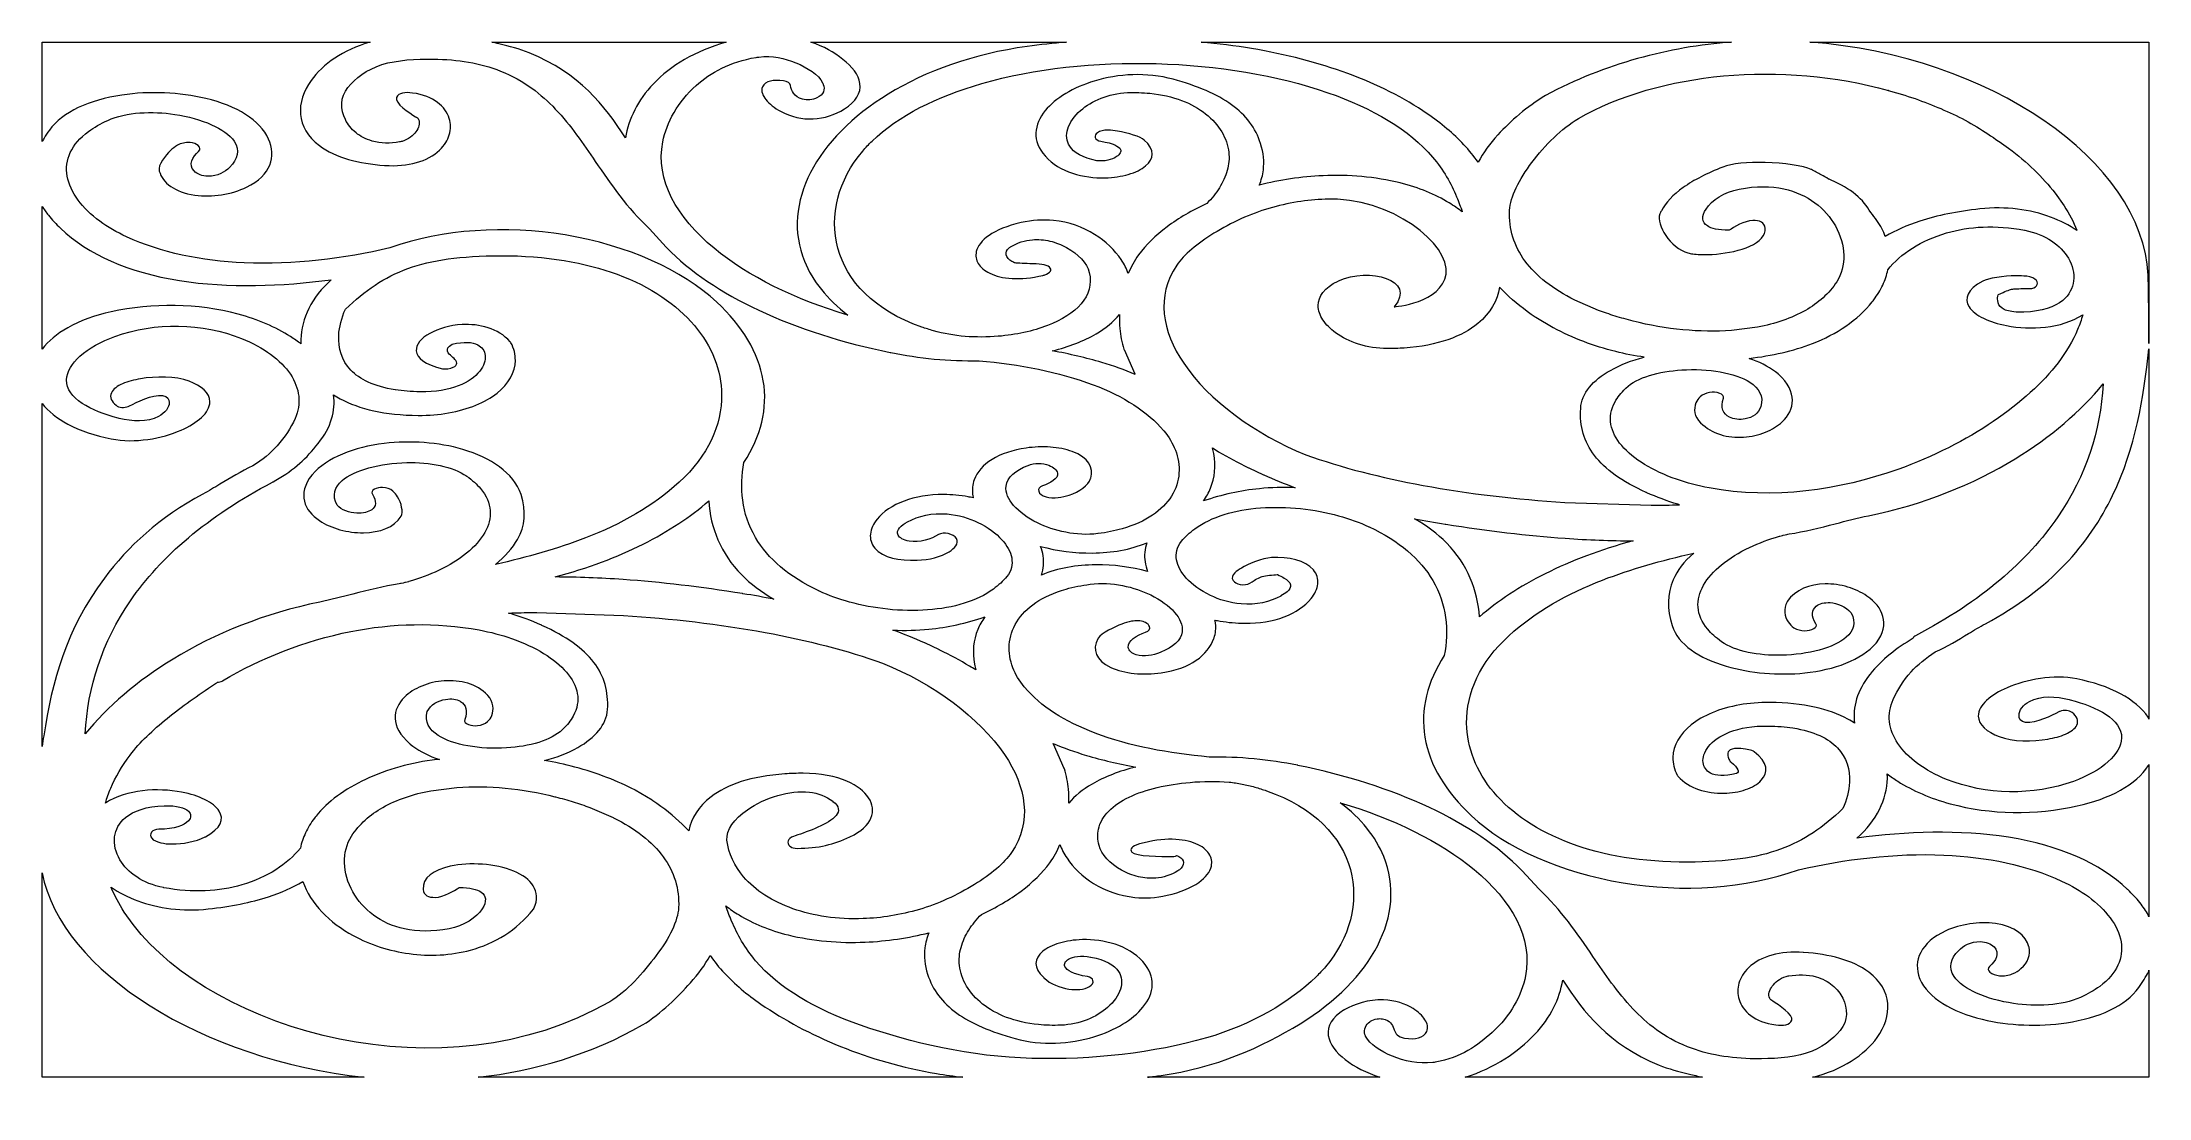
# Model space of a CAD drawing. Header units: millimetres. Extents: x -1200 to 1200, y -614 to 590.
import ezdxf

# ---------------------------------------------------------------- set-up
doc = ezdxf.new("R2010")
doc.units = ezdxf.units.MM
doc.header["$MEASUREMENT"] = 0
doc.layers.add('Layer 1', color=7, linetype='Continuous')

msp = doc.modelspace()

# ---------------------------------------------------------------- linework, layer by layer
at = {"layer": 'Layer 1', "color": 250, "lineweight": 20}
for points, knots in [([(-400.4965, 110.926), (-405.9663, 82.4069), (-403.3801, 52.6105), (-387.3776, 25.2959), (-373.2418, 1.1652), (-349.372, -19.665), (-315.0699, -35.7021), (-314.8839, -35.7783), (-314.7166, -35.8504), (-314.5398, -35.9334), (-303.9897, -40.8498), (-292.3934, -45.0213), (-280.1702, -48.3781), (-252.8557, -55.8791), (-221.3954, -59.5598), (-191.2725, -57.3285), (-161.6154, -55.132), (-135.3054, -47.2981), (-116.4325, -33.6048), (-110.3679, -29.2041), (-105.309, -24.3706), (-101.1696, -19.2745), (-90.3119, -5.8825), (-95.1967, 9.8931), (-106.5902, 22.5965), (-113.3277, 30.1089), (-122.7471, 37.0377), (-134.0285, 42.4114), (-144.0743, 47.1973), (-156.1491, 50.9713), (-169.117, 52.0791), (-186.3375, 53.549), (-201.702, 49.9124), (-214.2345, 43.0967), (-214.2345, 43.0967), (-214.4029, 43.0034), (-214.4029, 43.0034), (-221.1591, 39.3336), (-227.7347, 33.7244), (-224.9435, 28.0763), (-224.1468, 26.4616), (-222.6231, 25.0141), (-220.5516, 23.8458), (-218.2942, 22.5706), (-215.496, 21.6689), (-212.4802, 21.1578), (-199.9641, 19.0355), (-187.2656, 23.5131), (-178.8148, 28.5363), (-175.9945, 30.2036), (-171.7161, 30.7276), (-167.9747, 29.8456), (-163.303, 28.7378), (-159.9455, 26.7678), (-158.3609, 23.9805), (-156.8185, 21.2756), (-157.4468, 18.3842), (-159.2198, 15.7732), (-160.8922, 13.3092), (-163.675, 11.0105), (-166.7554, 9.0738), (-176.0613, 3.2244), (-189.6528, -0.3128), (-203.2865, -0.6333), (-203.2865, -0.6333), (-203.5452, -0.6462), (-203.5452, -0.6462), (-223.6328, -1.492), (-242.0472, 2.2336), (-251.3636, 13.1323), (-255.6036, 18.0903), (-257.0081, 23.7356), (-256.4417, 29.2271), (-255.8423, 35.0316), (-253.0466, 40.8204), (-248.8115, 46.0752), (-234.8396, 63.4077), (-206.3702, 74.6671), (-173.049, 74.1982), (-163.6412, 74.0642), (-154.3188, 73.2373), (-145.2947, 71.6811), (-143.283, 71.3341), (-141.2888, 70.9517), (-139.3171, 70.5351), (-139.6189, 71.8241), (-139.8495, 73.1183), (-140.0076, 74.4159), (-140.6862, 79.9511), (-140.0614, 85.5079), (-138.2065, 90.9497), (-132.0322, 109.0643), (-109.8683, 122.8242), (-78.9859, 127.2352), (-70.0391, 128.5132), (-60.6183, 128.9241), (-51.4647, 128.2695), (-42.6617, 127.6387), (-34.0298, 126.0062), (-26.5342, 123.2216), (-8.1363, 116.3876), (-1.9609, 105.0262), (-5.4963, 92.7571), (-5.4963, 92.7571), (-5.5593, 92.5121), (-5.5593, 92.5121), (-7.9901, 84.5137), (-18.2311, 77.4897), (-30.1702, 73.5524), (-34.0157, 72.2847), (-38.3271, 71.2395), (-42.6792, 70.7495), (-47.2599, 70.2344), (-52.1936, 70.3338), (-56.4254, 71.5716), (-60.9495, 72.8965), (-63.7747, 75.0883), (-64.7799, 77.9716), (-65.7805, 80.3988), (-63.9794, 82.9282), (-60.3142, 84.2381), (-51.8543, 87.2622), (-42.1596, 92.3535), (-43.2597, 98.7412), (-43.5595, 100.4867), (-44.6804, 102.1484), (-46.3258, 103.6121), (-48.0917, 105.1828), (-50.4592, 106.5239), (-53.1744, 107.5359), (-60.5705, 110.2945), (-69.543, 110.3414), (-76.8783, 107.476), (-91.1346, 101.8491), (-100.6067, 93.954), (-101.9012, 83.821), (-102.8736, 76.2172), (-99.2117, 68.5489), (-93.371, 61.7991), (-86.8173, 54.2274), (-77.2176, 47.3783), (-66.0884, 41.9195), (-47.2996, 32.7036), (-21.9961, 26.5099), (2.7906, 29.6673), (2.7906, 29.6673), (3.055, 29.7048), (3.055, 29.7048), (12.4839, 30.9358), (21.6835, 32.7431), (30.3681, 35.214), (57.4622, 42.9246), (76.321, 56.1579), (86.4861, 72.4949), (96.8185, 89.1036), (97.5357, 107.7618), (90.9134, 124.9059), (88.0039, 132.4382), (83.6598, 139.7888), (77.8985, 146.7126), (77.7558, 146.8515), (77.6377, 146.9801), (77.516, 147.125), (59.3333, 168.8142), (31.9069, 186.274), (-2.7684, 199.4277), (-41.5932, 214.1555), (-87.0036, 222.6139), (-132.5972, 226.6526), (-149.818, 226.5437), (-166.9133, 227.1323), (-183.9267, 228.7199), (-200.7998, 230.2931), (-217.1846, 232.8164), (-233.3075, 236.0466), (-233.4727, 236.0753), (-233.6249, 236.1032), (-233.7898, 236.1365), (-287.8623, 247.1657), (-339.1109, 263.3756), (-383.7218, 284.3277), (-425.9569, 304.1646), (-462.0435, 328.1754), (-488.6264, 355.7173), (-488.811, 355.8793), (-488.9716, 356.0344), (-489.1271, 356.2053), (-489.1271, 356.2053), (-508.13, 377.011), (-508.13, 377.011), (-533.7872, 400.96), (-552.0093, 427.8548), (-569.9065, 453.997), (-583.6584, 474.0835), (-597.5157, 494.7022), (-615.4453, 513.6646), (-631.0415, 530.1588), (-650.7082, 546.2277), (-677.7647, 556.9746), (-700.8519, 566.1449), (-726.4785, 570.3026), (-754.3218, 570.581), (-774.0363, 570.7885), (-795.3094, 569.8365), (-812.9535, 564.2565), (-831.0413, 558.5363), (-842.7968, 548.7211), (-851.6569, 538.1899), (-860.757, 527.3634), (-860.2093, 512.9922), (-854.5697, 501.5805), (-851.9565, 496.2938), (-848.0079, 491.0705), (-842.4878, 486.5853), (-837.6955, 482.6916), (-831.5971, 479.2687), (-824.1462, 477.1511), (-814.2082, 474.3271), (-803.4581, 474.3366), (-792.9711, 476.0889), (-792.9711, 476.0889), (-792.2773, 476.2046), (-792.2773, 476.2046), (-791.4441, 476.3754), (-790.6295, 476.5924), (-789.8512, 476.8273), (-782.7455, 478.9762), (-777.3527, 483.5578), (-774.2539, 487.736), (-771.1713, 491.8911), (-769.0928, 497.3261), (-771.3035, 501.7819), (-771.609, 502.3985), (-772.0432, 502.996), (-772.5523, 503.5648), (-772.5523, 503.5648), (-772.5674, 503.5818), (-772.5674, 503.5818), (-772.8705, 503.786), (-774.4037, 504.6257), (-774.6656, 504.7985), (-781.458, 509.2829), (-798.874, 520.5251), (-796.3838, 526.7625), (-794.2036, 532.2322), (-786.585, 533.0719), (-778.0583, 531.9219), (-754.0022, 528.6862), (-740.4518, 516.4342), (-736.3099, 502.9578), (-734.4399, 496.8716), (-734.474, 490.5056), (-736.2329, 484.4112), (-738.0115, 478.2522), (-741.6289, 472.1863), (-747.2277, 466.8432), (-760.9771, 453.722), (-783.1491, 447.6099), (-809.5681, 449.3636), (-809.5681, 449.3636), (-809.9004, 449.3826), (-809.9004, 449.3826), (-839.08, 451.3968), (-865.8254, 458.2275), (-884.1403, 471.959), (-897.7902, 482.1929), (-904.5136, 494.7171), (-905.7107, 507.5667), (-906.9371, 520.7375), (-902.3835, 534.2105), (-893.6711, 546.3557), (-880.468, 564.7628), (-857.1478, 580.9665), (-826.4128, 589.9462), (-826.4128, 589.9462), (-1200.0475, 589.9462), (-1200.0475, 589.9462), (-1200.0475, 589.9462), (-1200.0475, 476.5789), (-1200.0475, 476.5789), (-1199.3408, 477.8391), (-1198.6057, 479.0939), (-1197.8462, 480.344), (-1195.9762, 483.4231), (-1193.948, 486.4704), (-1191.79, 489.4855), (-1176.8843, 510.354), (-1146.277, 524.0154), (-1109.2179, 529.5545), (-1093.4789, 531.9069), (-1077.0108, 532.7249), (-1060.8047, 532.0621), (-1044.5848, 531.3979), (-1028.4514, 529.2626), (-1013.4262, 525.6335), (-978.3098, 517.1528), (-951.7213, 501.2083), (-942.1121, 479.4702), (-933.2953, 459.5497), (-938.9465, 438.2696), (-967.1747, 424.562), (-975.4449, 420.5464), (-985.1922, 417.5386), (-995.6193, 415.9354), (-1005.5245, 414.4132), (-1016.0756, 414.1791), (-1026.0593, 415.5966), (-1049.2846, 418.8949), (-1062.7334, 429.5459), (-1066.5824, 442.9255), (-1066.6597, 443.1058), (-1066.7171, 443.2746), (-1066.7649, 443.4583), (-1068.3273, 449.465), (-1059.3069, 461.4041), (-1053.8885, 466.4628), (-1051.637, 468.5648), (-1048.9323, 470.726), (-1045.7938, 472.4116), (-1041.8382, 474.5353), (-1036.9102, 475.9678), (-1031.4263, 475.4145), (-1027.5246, 475.0226), (-1024.4572, 473.7807), (-1022.1518, 471.9216), (-1019.7327, 470.002), (-1019.5889, 467.3977), (-1021.8066, 465.3896), (-1028.8504, 459.0148), (-1033.7995, 450.2176), (-1026.9547, 443.0881), (-1025.2798, 441.3441), (-1022.9418, 439.8313), (-1020.0523, 438.7445), (-1017.3968, 437.7456), (-1014.3708, 437.1536), (-1011.2084, 437.055), (-1000.2231, 436.7114), (-991.6053, 442.0742), (-986.5462, 447.1452), (-977.2403, 456.461), (-974.3813, 466.6798), (-981.2356, 476.853), (-986.3507, 484.4446), (-995.9915, 490.8492), (-1006.9969, 495.7815), (-1019.3034, 501.2954), (-1033.9574, 505.3055), (-1048.9826, 507.5572), (-1074.463, 511.3754), (-1103.9762, 510.4704), (-1125.3102, 500.6776), (-1133.3956, 496.9662), (-1140.7896, 492.7621), (-1147.1745, 488.058), (-1166.9801, 473.469), (-1174.6923, 455.5267), (-1171.5116, 437.1985), (-1168.2662, 418.5029), (-1154.1845, 400.4156), (-1134.2629, 385.7423), (-1125.3372, 379.1675), (-1115.1018, 373.1683), (-1103.7937, 367.9776), (-1064.7943, 350.0204), (-1019.129, 340.5078), (-969.7926, 338.3868), (-913.4837, 335.9649), (-856.111, 343.2304), (-803.9577, 355.2804), (-743.2918, 376.8349), (-672.1335, 381.3103), (-604.2775, 370.0782), (-532.9388, 358.2691), (-470.6894, 330.1734), (-431.5884, 293.6449), (-402.3817, 266.3425), (-383.8457, 236.0718), (-378.4929, 204.0223), (-373.1999, 172.3418), (-381.0981, 140.6312), (-400.4965, 110.926)], [0, 0, 0, 0, 0.007874016, 0.007874016, 0.007874016, 0.015748031, 0.015748031, 0.015748031, 0.023622047, 0.023622047, 0.023622047, 0.031496063, 0.031496063, 0.031496063, 0.039370079, 0.039370079, 0.039370079, 0.047244094, 0.047244094, 0.047244094, 0.05511811, 0.05511811, 0.05511811, 0.062992126, 0.062992126, 0.062992126, 0.070866142, 0.070866142, 0.070866142, 0.078740157, 0.078740157, 0.078740157, 0.086614173, 0.086614173, 0.086614173, 0.094488189, 0.094488189, 0.094488189, 0.102362205, 0.102362205, 0.102362205, 0.11023622, 0.11023622, 0.11023622, 0.118110236, 0.118110236, 0.118110236, 0.125984252, 0.125984252, 0.125984252, 0.133858268, 0.133858268, 0.133858268, 0.141732283, 0.141732283, 0.141732283, 0.149606299, 0.149606299, 0.149606299, 0.157480315, 0.157480315, 0.157480315, 0.165354331, 0.165354331, 0.165354331, 0.173228346, 0.173228346, 0.173228346, 0.181102362, 0.181102362, 0.181102362, 0.188976378, 0.188976378, 0.188976378, 0.196850394, 0.196850394, 0.196850394, 0.204724409, 0.204724409, 0.204724409, 0.212598425, 0.212598425, 0.212598425, 0.220472441, 0.220472441, 0.220472441, 0.228346457, 0.228346457, 0.228346457, 0.236220472, 0.236220472, 0.236220472, 0.244094488, 0.244094488, 0.244094488, 0.251968504, 0.251968504, 0.251968504, 0.25984252, 0.25984252, 0.25984252, 0.267716535, 0.267716535, 0.267716535, 0.275590551, 0.275590551, 0.275590551, 0.283464567, 0.283464567, 0.283464567, 0.291338583, 0.291338583, 0.291338583, 0.299212598, 0.299212598, 0.299212598, 0.307086614, 0.307086614, 0.307086614, 0.31496063, 0.31496063, 0.31496063, 0.322834646, 0.322834646, 0.322834646, 0.330708661, 0.330708661, 0.330708661, 0.338582677, 0.338582677, 0.338582677, 0.346456693, 0.346456693, 0.346456693, 0.354330709, 0.354330709, 0.354330709, 0.362204724, 0.362204724, 0.362204724, 0.37007874, 0.37007874, 0.37007874, 0.377952756, 0.377952756, 0.377952756, 0.385826772, 0.385826772, 0.385826772, 0.393700787, 0.393700787, 0.393700787, 0.401574803, 0.401574803, 0.401574803, 0.409448819, 0.409448819, 0.409448819, 0.417322835, 0.417322835, 0.417322835, 0.42519685, 0.42519685, 0.42519685, 0.433070866, 0.433070866, 0.433070866, 0.440944882, 0.440944882, 0.440944882, 0.448818898, 0.448818898, 0.448818898, 0.456692913, 0.456692913, 0.456692913, 0.464566929, 0.464566929, 0.464566929, 0.472440945, 0.472440945, 0.472440945, 0.480314961, 0.480314961, 0.480314961, 0.488188976, 0.488188976, 0.488188976, 0.496062992, 0.496062992, 0.496062992, 0.503937008, 0.503937008, 0.503937008, 0.511811024, 0.511811024, 0.511811024, 0.519685039, 0.519685039, 0.519685039, 0.527559055, 0.527559055, 0.527559055, 0.535433071, 0.535433071, 0.535433071, 0.543307087, 0.543307087, 0.543307087, 0.551181102, 0.551181102, 0.551181102, 0.559055118, 0.559055118, 0.559055118, 0.566929134, 0.566929134, 0.566929134, 0.57480315, 0.57480315, 0.57480315, 0.582677165, 0.582677165, 0.582677165, 0.590551181, 0.590551181, 0.590551181, 0.598425197, 0.598425197, 0.598425197, 0.606299213, 0.606299213, 0.606299213, 0.614173228, 0.614173228, 0.614173228, 0.622047244, 0.622047244, 0.622047244, 0.62992126, 0.62992126, 0.62992126, 0.637795276, 0.637795276, 0.637795276, 0.645669291, 0.645669291, 0.645669291, 0.653543307, 0.653543307, 0.653543307, 0.661417323, 0.661417323, 0.661417323, 0.669291339, 0.669291339, 0.669291339, 0.677165354, 0.677165354, 0.677165354, 0.68503937, 0.68503937, 0.68503937, 0.692913386, 0.692913386, 0.692913386, 0.700787402, 0.700787402, 0.700787402, 0.708661417, 0.708661417, 0.708661417, 0.716535433, 0.716535433, 0.716535433, 0.724409449, 0.724409449, 0.724409449, 0.732283465, 0.732283465, 0.732283465, 0.74015748, 0.74015748, 0.74015748, 0.748031496, 0.748031496, 0.748031496, 0.755905512, 0.755905512, 0.755905512, 0.763779528, 0.763779528, 0.763779528, 0.771653543, 0.771653543, 0.771653543, 0.779527559, 0.779527559, 0.779527559, 0.787401575, 0.787401575, 0.787401575, 0.795275591, 0.795275591, 0.795275591, 0.803149606, 0.803149606, 0.803149606, 0.811023622, 0.811023622, 0.811023622, 0.818897638, 0.818897638, 0.818897638, 0.826771654, 0.826771654, 0.826771654, 0.834645669, 0.834645669, 0.834645669, 0.842519685, 0.842519685, 0.842519685, 0.850393701, 0.850393701, 0.850393701, 0.858267717, 0.858267717, 0.858267717, 0.866141732, 0.866141732, 0.866141732, 0.874015748, 0.874015748, 0.874015748, 0.881889764, 0.881889764, 0.881889764, 0.88976378, 0.88976378, 0.88976378, 0.897637795, 0.897637795, 0.897637795, 0.905511811, 0.905511811, 0.905511811, 0.913385827, 0.913385827, 0.913385827, 0.921259843, 0.921259843, 0.921259843, 0.929133858, 0.929133858, 0.929133858, 0.937007874, 0.937007874, 0.937007874, 0.94488189, 0.94488189, 0.94488189, 0.952755906, 0.952755906, 0.952755906, 0.960629921, 0.960629921, 0.960629921, 0.968503937, 0.968503937, 0.968503937, 0.976377953, 0.976377953, 0.976377953, 0.984251969, 0.984251969, 0.984251969, 0.992125984, 0.992125984, 0.992125984, 1, 1, 1, 1]), ([(-687.8021, 589.9462), (-685.1199, 589.2766), (-682.4224, 588.6281), (-679.725, 587.9802), (-667.7578, 585.1066), (-655.9076, 582.2336), (-645.2827, 577.8472), (-587.3739, 553.8819), (-559.7239, 518.215), (-535.5542, 480.8149), (-531.8093, 502.2426), (-521.6969, 523.6432), (-503.703, 542.5158), (-483.9638, 563.2175), (-456.1173, 579.4695), (-420.7001, 589.9462), (-420.7001, 589.9462), (-687.8021, 589.9462), (-687.8021, 589.9462)], [0, 0, 0, 0, 0.166666667, 0.166666667, 0.166666667, 0.333333333, 0.333333333, 0.333333333, 0.5, 0.5, 0.5, 0.666666667, 0.666666667, 0.666666667, 0.833333333, 0.833333333, 0.833333333, 1, 1, 1, 1]), ([(-324.3561, 589.9462), (-324.3561, 589.9462), (-324.3315, 589.938), (-324.3315, 589.938), (-308.9424, 584.8568), (-298.3712, 578.4045), (-287.7477, 570.1741), (-277.4937, 562.2293), (-269.7804, 552.7074), (-268.4052, 542.7083), (-266.8944, 531.7267), (-273.1015, 521.9229), (-285.8998, 513.8408), (-307.9734, 499.8712), (-334.865, 498.3026), (-358.796, 511.0883), (-365.7392, 514.7982), (-371.7276, 519.5657), (-375.6574, 524.553), (-378.9341, 528.7121), (-381.5568, 534.2805), (-379.3954, 538.8254), (-376.1149, 545.7282), (-366.693, 547.4703), (-355.4036, 545.7657), (-351.0279, 545.2594), (-347.7826, 543.1166), (-347.4527, 540.5308), (-346.7141, 535.0209), (-343.5988, 527.3565), (-333.8798, 524.8816), (-331.255, 524.2134), (-328.389, 524.0175), (-325.5651, 524.2747), (-322.5458, 524.5496), (-319.7149, 525.3335), (-317.3334, 526.4359), (-309.476, 530.0744), (-308.1197, 536.226), (-310.1303, 541.6277), (-310.1303, 541.6277), (-310.3747, 542.2843), (-310.3747, 542.2843), (-310.3747, 542.2843), (-310.3666, 542.285), (-310.3666, 542.285), (-310.5375, 542.7076), (-310.7259, 543.1281), (-310.9343, 543.544), (-315.5287, 552.7237), (-328.2286, 561.0338), (-341.5276, 566.4007), (-354.4111, 571.5997), (-367.9021, 574.7945), (-383.7521, 572.9191), (-383.7521, 572.9191), (-384.0249, 572.8823), (-384.0249, 572.8823), (-384.9482, 572.7694), (-385.8774, 572.6428), (-386.782, 572.4904), (-416.1828, 567.5065), (-438.6111, 555.2292), (-455.0419, 540.5661), (-475.8854, 521.9637), (-488.6742, 498.1931), (-493.0264, 476.2086), (-501.5226, 432.8836), (-477.2677, 390.2826), (-434.6228, 354.9912), (-395.944, 322.9813), (-342.0705, 296.4145), (-282.0694, 278.675), (-305.9068, 296.9561), (-322.4895, 317.747), (-331.5848, 340.1049), (-345.1412, 373.4269), (-341.4152, 408.6182), (-324.6802, 441.3148), (-307.7393, 474.4176), (-277.2198, 505.5314), (-236.3387, 530.6181), (-193.255, 557.0563), (-139.0992, 576.5222), (-77.8413, 584.9473), (-63.0632, 586.9751), (-48.1117, 588.6457), (-33.0538, 589.9462), (-33.0538, 589.9462), (-324.3561, 589.9462), (-324.3561, 589.9462)], [0, 0, 0, 0, 0.033333333, 0.033333333, 0.033333333, 0.066666667, 0.066666667, 0.066666667, 0.1, 0.1, 0.1, 0.133333333, 0.133333333, 0.133333333, 0.166666667, 0.166666667, 0.166666667, 0.2, 0.2, 0.2, 0.233333333, 0.233333333, 0.233333333, 0.266666667, 0.266666667, 0.266666667, 0.3, 0.3, 0.3, 0.333333333, 0.333333333, 0.333333333, 0.366666667, 0.366666667, 0.366666667, 0.4, 0.4, 0.4, 0.433333333, 0.433333333, 0.433333333, 0.466666667, 0.466666667, 0.466666667, 0.5, 0.5, 0.5, 0.533333333, 0.533333333, 0.533333333, 0.566666667, 0.566666667, 0.566666667, 0.6, 0.6, 0.6, 0.633333333, 0.633333333, 0.633333333, 0.666666667, 0.666666667, 0.666666667, 0.7, 0.7, 0.7, 0.733333333, 0.733333333, 0.733333333, 0.766666667, 0.766666667, 0.766666667, 0.8, 0.8, 0.8, 0.833333333, 0.833333333, 0.833333333, 0.866666667, 0.866666667, 0.866666667, 0.9, 0.9, 0.9, 0.933333333, 0.933333333, 0.933333333, 0.966666667, 0.966666667, 0.966666667, 1, 1, 1, 1]), ([(120.2661, 589.9462), (139.667, 588.2007), (158.8781, 585.7619), (177.7593, 582.5969), (256.0402, 569.4745), (325.0265, 544.4946), (377.9533, 508.2907), (393.8409, 497.4275), (407.8458, 485.5456), (419.5519, 473.0151), (425.6081, 466.5329), (431.0674, 459.8553), (435.834, 453.0171), (441.6852, 463.7727), (449.2173, 474.2053), (458.2996, 484.1751), (472.8639, 500.161), (491.2793, 516.1932), (512.7538, 529.2742), (580.6928, 565.4834), (653.1316, 584.473), (724.537, 589.9462), (724.537, 589.9462), (120.2661, 589.9462), (120.2661, 589.9462)], [0, 0, 0, 0, 0.125, 0.125, 0.125, 0.25, 0.25, 0.25, 0.375, 0.375, 0.375, 0.5, 0.5, 0.5, 0.625, 0.625, 0.625, 0.75, 0.75, 0.75, 0.875, 0.875, 0.875, 1, 1, 1, 1]), ([(813.7389, 589.9462), (1017.6615, 574.4243), (1192.6394, 455.4845), (1199.0796, 324.4552), (1199.0796, 324.4552), (1199.2047, 323.7999), (1199.2047, 323.7999), (1199.2047, 323.7999), (1199.1253, 323.7931), (1199.1253, 323.7931), (1199.8544, 297.9714), (1199.9198, 272.1675), (1199.9187, 246.3438), (1199.9187, 246.3438), (1199.9525, 246.3438), (1199.9525, 246.3438), (1199.9525, 246.3438), (1199.9525, 589.9462), (1199.9525, 589.9462), (1199.9525, 589.9462), (813.7389, 589.9462), (813.7389, 589.9462)], [0, 0, 0, 0, 0.142857143, 0.142857143, 0.142857143, 0.285714286, 0.285714286, 0.285714286, 0.428571429, 0.428571429, 0.428571429, 0.571428571, 0.571428571, 0.571428571, 0.714285714, 0.714285714, 0.714285714, 0.857142857, 0.857142857, 0.857142857, 1, 1, 1, 1]), ([(-0.3226, 481.2245), (-0.7613, 483.3775), (0.1644, 485.1869), (2.1926, 486.6812), (5.0023, 488.7507), (9.2515, 489.6223), (14.3201, 489.5911), (17.6214, 489.5707), (21.365, 489.1828), (25.1719, 488.5492), (36.9134, 486.5955), (51.5663, 481.7955), (55.454, 478.3562), (55.454, 478.3562), (55.4797, 478.3324), (55.4797, 478.3324), (55.4797, 478.3324), (55.4891, 478.3359), (55.4891, 478.3359), (67.9887, 467.2018), (66.4909, 456.7502), (57.0361, 448.7919), (52.2346, 444.7499), (45.3919, 441.4441), (37.343, 439.1141), (29.5265, 436.8515), (20.4639, 435.4817), (10.9661, 435.2354), (-13.6015, 434.5984), (-41.0596, 441.4815), (-57.1581, 459.9199), (-57.227, 459.9988), (-57.2924, 460.0791), (-57.3533, 460.1594), (-72.575, 477.3124), (-70.3073, 495.8733), (-57.2365, 511.8647), (-51.426, 518.973), (-43.4762, 525.5709), (-33.9911, 531.2966), (-24.5271, 537.0093), (-13.481, 541.876), (-1.4588, 545.5357), (25.8637, 553.8526), (58.101, 555.8981), (88.3575, 547.5364), (116.3154, 539.8428), (138.3233, 530.4603), (154.8582, 518.5008), (171.4398, 506.5079), (182.3632, 492.032), (188.0882, 474.1944), (191.4328, 463.7239), (192.3644, 453.7363), (191.1824, 444.2334), (190.4473, 438.3226), (188.892, 432.5848), (186.5902, 427.0205), (209.7709, 432.8523), (234.3105, 436.5725), (259.2163, 437.6388), (288.5176, 438.8936), (318.3185, 436.4554), (347.0101, 429.4417), (368.3127, 424.2196), (387.0826, 416.3022), (402.9178, 406.6448), (408.2202, 403.4112), (413.1961, 399.9781), (417.8327, 396.3824), (415.8937, 402.0739), (413.759, 407.8159), (411.3412, 413.5538), (404.8824, 428.8782), (396.3582, 444.281), (384.0411, 458.8175), (357.5474, 490.0334), (315.3589, 514.6255), (264.6415, 532.305), (207.0009, 552.3978), (138.376, 563.5801), (69.165, 565.446), (-0.0462, 567.3113), (-69.749, 559.8667), (-129.5465, 542.7069), (-180.6968, 528.0289), (-224.5902, 506.2343), (-254.6487, 477.0776), (-258.3712, 473.4683), (-261.8891, 469.7011), (-265.1906, 465.8), (-292.9752, 432.9679), (-303.7053, 392.2614), (-293.5357, 354.896), (-283.4666, 317.8988), (-252.8592, 284.2678), (-197.964, 265.1264), (-193.6822, 263.6335), (-189.2035, 262.2147), (-184.5293, 260.8775), (-161.8366, 254.3531), (-135.8436, 252.4926), (-110.8069, 254.5872), (-90.7915, 256.2619), (-71.4387, 260.4618), (-54.9098, 266.823), (-38.5366, 273.1242), (-24.9578, 281.5404), (-16.3143, 291.7056), (-7.6389, 301.9067), (-3.8942, 313.9424), (-7.2377, 327.4569), (-9.7923, 337.777), (-19.6226, 348.3878), (-32.9941, 355.7534), (-38.8456, 358.9762), (-45.3311, 361.5409), (-52.106, 363.1278), (-58.5528, 364.6378), (-65.2914, 365.2591), (-71.9889, 364.6983), (-80.3364, 363.9995), (-88.8688, 361.4246), (-97.0526, 356.4012), (-97.0526, 356.4012), (-97.3487, 356.2291), (-97.3487, 356.2291), (-97.702, 355.9936), (-98.0532, 355.7358), (-98.3971, 355.4581), (-101.2048, 353.1982), (-102.2802, 350.3381), (-101.7349, 347.5148), (-101.1791, 344.6405), (-98.9532, 341.8531), (-95.1777, 339.7981), (-94.5951, 339.481), (-93.9244, 339.1611), (-93.172, 338.8454), (-92.9111, 338.7366), (-92.6629, 338.6201), (-92.4301, 338.4977), (-92.4301, 338.4977), (-92.4172, 338.5065), (-92.4172, 338.5065), (-91.3076, 337.9247), (-82.5565, 337.6266), (-74.8982, 337.3667), (-64.8407, 337.0251), (-55.9712, 336.7216), (-52.588, 333.4063), (-49.2716, 330.1591), (-50.6582, 327.1635), (-58.5845, 324.43), (-59, 324.2871), (-59.4261, 324.168), (-59.8613, 324.0687), (-86.182, 317.7558), (-107.1544, 319.9599), (-120.4978, 326.4654), (-126.5378, 329.4091), (-130.9508, 333.2144), (-133.557, 337.5103), (-136.0964, 341.696), (-136.905, 346.3538), (-135.8155, 351.124), (-132.9614, 363.6068), (-116.9953, 376.9655), (-84.7602, 384.265), (-71.9889, 387.1591), (-59.6613, 387.7798), (-48.0217, 386.627), (-48.0217, 386.627), (-47.9877, 386.6236), (-47.9877, 386.6236), (-47.9877, 386.6236), (-47.9866, 386.627), (-47.9866, 386.627), (-30.1843, 384.8625), (-14.2734, 378.9729), (-1.0328, 370.7628), (11.7526, 362.8359), (22.1012, 352.6898), (29.2258, 342.0587), (32.7226, 336.8414), (35.4494, 331.4873), (37.3148, 326.1986), (40.2463, 333.4341), (44.0356, 340.5365), (49.0069, 347.3889), (57.2797, 358.7428), (68.3445, 369.5407), (81.5746, 379.4363), (94.677, 389.2366), (109.9537, 398.2102), (126.7951, 406.018), (132.4228, 411.7191), (137.2186, 417.655), (141.0725, 423.8305), (144.9929, 430.1099), (147.9968, 436.6964), (149.9758, 443.5992), (151.9619, 450.4149), (152.5339, 457.4103), (151.7499, 464.341), (149.9431, 480.3283), (140.9238, 495.925), (125.4433, 508.1779), (110.2543, 520.1999), (88.7752, 528.9857), (61.757, 531.6484), (53.7535, 532.4371), (45.2376, 532.6957), (36.231, 532.3521), (14.6313, 531.5252), (-4.4079, 523.1138), (-17.048, 511.9906), (-24.313, 505.5961), (-29.4189, 498.3571), (-31.6682, 491.1623), (-33.8624, 484.1451), (-33.3463, 477.1981), (-29.4565, 471.1914), (-24.7485, 463.9198), (-14.8398, 457.9186), (1.5513, 454.7843), (10.0334, 453.5683), (18.7085, 455.8125), (24.0075, 459.3898), (25.8883, 460.6596), (27.302, 462.0906), (28.0695, 463.5754), (28.767, 464.9256), (28.9168, 466.3055), (28.368, 467.6135), (26.884, 471.1445), (20.3341, 474.6448), (6.0884, 476.9184), (2.547, 477.4791), (0.1095, 479.23), (-0.2979, 481.2266), (-0.2979, 481.2266), (-0.3226, 481.2245), (-0.3226, 481.2245)], [0, 0, 0, 0, 0.012345679, 0.012345679, 0.012345679, 0.024691358, 0.024691358, 0.024691358, 0.037037037, 0.037037037, 0.037037037, 0.049382716, 0.049382716, 0.049382716, 0.061728395, 0.061728395, 0.061728395, 0.074074074, 0.074074074, 0.074074074, 0.086419753, 0.086419753, 0.086419753, 0.098765432, 0.098765432, 0.098765432, 0.111111111, 0.111111111, 0.111111111, 0.12345679, 0.12345679, 0.12345679, 0.135802469, 0.135802469, 0.135802469, 0.148148148, 0.148148148, 0.148148148, 0.160493827, 0.160493827, 0.160493827, 0.172839506, 0.172839506, 0.172839506, 0.185185185, 0.185185185, 0.185185185, 0.197530864, 0.197530864, 0.197530864, 0.209876543, 0.209876543, 0.209876543, 0.222222222, 0.222222222, 0.222222222, 0.234567901, 0.234567901, 0.234567901, 0.24691358, 0.24691358, 0.24691358, 0.259259259, 0.259259259, 0.259259259, 0.271604938, 0.271604938, 0.271604938, 0.283950617, 0.283950617, 0.283950617, 0.296296296, 0.296296296, 0.296296296, 0.308641975, 0.308641975, 0.308641975, 0.320987654, 0.320987654, 0.320987654, 0.333333333, 0.333333333, 0.333333333, 0.345679012, 0.345679012, 0.345679012, 0.358024691, 0.358024691, 0.358024691, 0.37037037, 0.37037037, 0.37037037, 0.382716049, 0.382716049, 0.382716049, 0.395061728, 0.395061728, 0.395061728, 0.407407407, 0.407407407, 0.407407407, 0.419753086, 0.419753086, 0.419753086, 0.432098765, 0.432098765, 0.432098765, 0.444444444, 0.444444444, 0.444444444, 0.456790123, 0.456790123, 0.456790123, 0.469135802, 0.469135802, 0.469135802, 0.481481481, 0.481481481, 0.481481481, 0.49382716, 0.49382716, 0.49382716, 0.50617284, 0.50617284, 0.50617284, 0.518518519, 0.518518519, 0.518518519, 0.530864198, 0.530864198, 0.530864198, 0.543209877, 0.543209877, 0.543209877, 0.555555556, 0.555555556, 0.555555556, 0.567901235, 0.567901235, 0.567901235, 0.580246914, 0.580246914, 0.580246914, 0.592592593, 0.592592593, 0.592592593, 0.604938272, 0.604938272, 0.604938272, 0.617283951, 0.617283951, 0.617283951, 0.62962963, 0.62962963, 0.62962963, 0.641975309, 0.641975309, 0.641975309, 0.654320988, 0.654320988, 0.654320988, 0.666666667, 0.666666667, 0.666666667, 0.679012346, 0.679012346, 0.679012346, 0.691358025, 0.691358025, 0.691358025, 0.703703704, 0.703703704, 0.703703704, 0.716049383, 0.716049383, 0.716049383, 0.728395062, 0.728395062, 0.728395062, 0.740740741, 0.740740741, 0.740740741, 0.75308642, 0.75308642, 0.75308642, 0.765432099, 0.765432099, 0.765432099, 0.777777778, 0.777777778, 0.777777778, 0.790123457, 0.790123457, 0.790123457, 0.802469136, 0.802469136, 0.802469136, 0.814814815, 0.814814815, 0.814814815, 0.827160494, 0.827160494, 0.827160494, 0.839506173, 0.839506173, 0.839506173, 0.851851852, 0.851851852, 0.851851852, 0.864197531, 0.864197531, 0.864197531, 0.87654321, 0.87654321, 0.87654321, 0.888888889, 0.888888889, 0.888888889, 0.901234568, 0.901234568, 0.901234568, 0.913580247, 0.913580247, 0.913580247, 0.925925926, 0.925925926, 0.925925926, 0.938271605, 0.938271605, 0.938271605, 0.950617284, 0.950617284, 0.950617284, 0.962962963, 0.962962963, 0.962962963, 0.975308642, 0.975308642, 0.975308642, 0.987654321, 0.987654321, 0.987654321, 1, 1, 1, 1]), ([(895.7679, 377.3438), (897.3, 374.3946), (898.6117, 371.4093), (899.7048, 368.3975), (911.3725, 375.3874), (924.4314, 381.1831), (939.0343, 385.9288), (958.9662, 392.4063), (981.6719, 396.8982), (1007.5492, 399.7821), (1037.0646, 403.0852), (1064.7602, 399.0553), (1087.9258, 390.4908), (1099.2142, 386.3174), (1109.4214, 381.0545), (1118.2241, 375.039), (1118.2241, 375.039), (1118.0111, 375.5452), (1118.0111, 375.5452), (1114.0499, 384.9087), (1109.1194, 394.1858), (1103.3103, 403.2954), (1103.3103, 403.2954), (1103.33, 403.2996), (1103.33, 403.2996), (1103.33, 403.2996), (1093.1382, 417.6421), (1093.1382, 417.6421), (1086.092, 426.8354), (1078.1154, 435.7368), (1069.26, 444.3076), (1060.4021, 452.8803), (1050.6737, 461.1107), (1040.1282, 468.9642), (1040.1282, 468.9642), (1040.0744, 469.0017), (1040.0744, 469.0017), (1040.0744, 469.0017), (1031.9446, 474.8245), (1031.9446, 474.8245), (1031.9446, 474.8245), (1031.734, 474.9654), (1031.734, 474.9654), (1016.0921, 485.8436), (998.8973, 497.2295), (980.3064, 506.201), (962.2572, 514.9112), (942.7733, 522.6864), (921.9915, 529.3497), (921.9915, 529.3497), (921.9155, 529.3715), (921.9155, 529.3715), (921.9155, 529.3715), (903.1467, 534.942), (903.1467, 534.942), (903.1467, 534.942), (903.1583, 534.9555), (903.1583, 534.9555), (843.4205, 551.5804), (777.8453, 557.0189), (715.4745, 551.3457), (654.4834, 545.7963), (596.5383, 529.6028), (550.1301, 502.8394), (531.092, 491.8414), (511.8806, 472.2346), (497.1809, 452.8558), (482.5266, 433.5382), (472.4997, 413.302), (471.7403, 398.2163), (470.6824, 376.8259), (476.7759, 357.5254), (489.1962, 340.5167), (501.8467, 323.1949), (521.0721, 308.2175), (545.9966, 295.8007), (545.9966, 295.8007), (546.1837, 295.7211), (546.1837, 295.7211), (546.1837, 295.7211), (572.8204, 284.1719), (572.8204, 284.1719), (579.038, 281.8569), (585.3646, 279.7018), (591.7928, 277.7094), (598.4189, 275.6556), (605.3329, 273.7128), (612.5371, 271.8831), (630.9666, 267.174), (650.089, 263.8451), (669.169, 262.0344), (687.7905, 260.2672), (706.4071, 259.9514), (724.331, 261.2109), (724.331, 261.2109), (753.9835, 265.0428), (753.9835, 265.0428), (774.2806, 268.8358), (792.9045, 275.0793), (808.6143, 284.0263), (823.41, 292.4527), (835.6638, 303.2901), (844.3532, 316.748), (855.7727, 334.4958), (854.8306, 359.0408), (842.8003, 380.4645), (837.2613, 390.3281), (829.4053, 399.4548), (819.3701, 406.8503), (809.6008, 414.0499), (797.7598, 419.623), (784.001, 422.6164), (769.4637, 425.7793), (752.509, 426.0916), (733.2403, 422.4334), (716.4551, 419.2453), (702.0081, 409.6641), (695.4393, 399.6848), (692.8658, 395.776), (691.5633, 391.8796), (691.8842, 388.388), (692.1683, 385.2885), (693.774, 382.5094), (696.9817, 380.3911), (701.4745, 377.4248), (709.4067, 375.5188), (721.6594, 375.4201), (727.0403, 378.9246), (739.3633, 386.348), (748.7405, 386.6167), (756.6738, 386.8427), (762.179, 384.4385), (762.7546, 377.6235), (762.9198, 375.6542), (762.654, 373.7603), (762.0092, 371.9483), (759.1608, 363.9464), (749.1761, 357.9561), (736.4716, 353.9304), (724.6752, 350.1918), (710.3616, 348.1272), (697.6243, 347.7672), (691.4465, 347.5923), (685.5411, 347.8155), (680.3649, 348.4382), (680.3649, 348.4382), (680.3663, 348.4423), (680.3663, 348.4423), (678.4386, 348.6688), (676.5978, 349.0507), (674.8473, 349.5664), (664.9515, 352.4884), (655.6935, 360.6079), (649.6559, 369.4583), (643.7625, 378.0958), (640.6342, 387.7967), (642.8343, 394.1538), (643.2499, 395.3555), (643.8349, 396.4627), (644.6003, 397.4562), (649.375, 406.9537), (657.8912, 415.9572), (669.5775, 424.2762), (681.5247, 432.7809), (696.75, 440.5499), (714.6342, 447.3786), (724.5768, 451.7853), (743.6711, 453.2899), (762.6681, 452.7775), (784.0934, 452.1998), (806.3885, 449.0322), (815.4321, 444.5913), (815.4321, 444.5913), (815.4299, 444.5893), (815.4299, 444.5893), (815.4299, 444.5893), (815.4661, 444.5715), (815.4661, 444.5715), (819.1981, 442.7138), (822.9174, 440.7683), (826.5591, 438.769), (829.4567, 437.1781), (832.3344, 435.5374), (835.1617, 433.8641), (835.5727, 433.7512), (835.9728, 433.6192), (836.3591, 433.4654), (837.1161, 433.164), (837.5679, 432.9163), (837.9788, 432.6774), (849.0707, 427.8303), (858.3871, 422.2959), (865.9132, 416.0777), (873.3888, 409.8988), (879.1081, 403.0572), (883.0507, 395.5563), (888.338, 389.6), (892.5685, 383.5015), (895.7679, 377.3438)], [0, 0, 0, 0, 0.015151515, 0.015151515, 0.015151515, 0.03030303, 0.03030303, 0.03030303, 0.045454545, 0.045454545, 0.045454545, 0.060606061, 0.060606061, 0.060606061, 0.075757576, 0.075757576, 0.075757576, 0.090909091, 0.090909091, 0.090909091, 0.106060606, 0.106060606, 0.106060606, 0.121212121, 0.121212121, 0.121212121, 0.136363636, 0.136363636, 0.136363636, 0.151515152, 0.151515152, 0.151515152, 0.166666667, 0.166666667, 0.166666667, 0.181818182, 0.181818182, 0.181818182, 0.196969697, 0.196969697, 0.196969697, 0.212121212, 0.212121212, 0.212121212, 0.227272727, 0.227272727, 0.227272727, 0.242424242, 0.242424242, 0.242424242, 0.257575758, 0.257575758, 0.257575758, 0.272727273, 0.272727273, 0.272727273, 0.287878788, 0.287878788, 0.287878788, 0.303030303, 0.303030303, 0.303030303, 0.318181818, 0.318181818, 0.318181818, 0.333333333, 0.333333333, 0.333333333, 0.348484848, 0.348484848, 0.348484848, 0.363636364, 0.363636364, 0.363636364, 0.378787879, 0.378787879, 0.378787879, 0.393939394, 0.393939394, 0.393939394, 0.409090909, 0.409090909, 0.409090909, 0.424242424, 0.424242424, 0.424242424, 0.439393939, 0.439393939, 0.439393939, 0.454545455, 0.454545455, 0.454545455, 0.46969697, 0.46969697, 0.46969697, 0.484848485, 0.484848485, 0.484848485, 0.5, 0.5, 0.5, 0.515151515, 0.515151515, 0.515151515, 0.53030303, 0.53030303, 0.53030303, 0.545454545, 0.545454545, 0.545454545, 0.560606061, 0.560606061, 0.560606061, 0.575757576, 0.575757576, 0.575757576, 0.590909091, 0.590909091, 0.590909091, 0.606060606, 0.606060606, 0.606060606, 0.621212121, 0.621212121, 0.621212121, 0.636363636, 0.636363636, 0.636363636, 0.651515152, 0.651515152, 0.651515152, 0.666666667, 0.666666667, 0.666666667, 0.681818182, 0.681818182, 0.681818182, 0.696969697, 0.696969697, 0.696969697, 0.712121212, 0.712121212, 0.712121212, 0.727272727, 0.727272727, 0.727272727, 0.742424242, 0.742424242, 0.742424242, 0.757575758, 0.757575758, 0.757575758, 0.772727273, 0.772727273, 0.772727273, 0.787878788, 0.787878788, 0.787878788, 0.803030303, 0.803030303, 0.803030303, 0.818181818, 0.818181818, 0.818181818, 0.833333333, 0.833333333, 0.833333333, 0.848484848, 0.848484848, 0.848484848, 0.863636364, 0.863636364, 0.863636364, 0.878787879, 0.878787879, 0.878787879, 0.893939394, 0.893939394, 0.893939394, 0.909090909, 0.909090909, 0.909090909, 0.924242424, 0.924242424, 0.924242424, 0.939393939, 0.939393939, 0.939393939, 0.954545455, 0.954545455, 0.954545455, 0.96969697, 0.96969697, 0.96969697, 0.984848485, 0.984848485, 0.984848485, 1, 1, 1, 1]), ([(340.3056, 288.2514), (366.1628, 319.1502), (311.4515, 333.803), (276.7529, 317.7436), (276.6544, 317.6987), (276.5598, 317.6518), (276.466, 317.6047), (260.4591, 310.0684), (253.6446, 299.9904), (253.6446, 289.5647), (253.6446, 284.1046), (255.5614, 278.5525), (259.029, 273.2468), (262.4508, 268.0111), (267.3975, 263.0108), (273.5099, 258.5789), (288.0318, 248.0484), (309.2595, 240.6345), (332.5621, 240.6345), (339.0628, 240.6345), (345.3612, 240.8468), (351.4537, 241.2544), (390.2552, 243.8525), (417.7673, 254.4456), (435.6209, 269.2502), (449.8632, 281.06), (457.7884, 295.4869), (460.2821, 310.5869), (462.6261, 308.0671), (465.0769, 305.5711), (467.6339, 303.1023), (477.2709, 293.7932), (488.4028, 284.8687), (501.0029, 276.4538), (501.2451, 276.2919), (501.5014, 276.1415), (501.7707, 276.0013), (501.7707, 276.0013), (521.1551, 264.433), (521.1551, 264.433), (521.2803, 264.3583), (521.4079, 264.2874), (521.5379, 264.2181), (521.5379, 264.2181), (521.532, 264.2139), (521.532, 264.2139), (543.8468, 252.4395), (567.6828, 243.3089), (592.5852, 237.1429), (603.265, 234.4986), (614.13, 232.3999), (625.1445, 230.8723), (610.846, 227.116), (597.6559, 222.0232), (586.5665, 215.7717), (566.8123, 204.6334), (553.6898, 189.8302), (552.673, 172.3159), (551.5108, 152.1116), (556.3009, 134.5075), (568.3466, 118.7475), (580.4482, 102.914), (599.7014, 89.1069), (627.3974, 76.5806), (627.5823, 76.497), (627.7718, 76.4173), (627.9648, 76.3438), (639.5809, 71.1164), (651.3997, 66.7462), (663.354, 63.1621), (664.0093, 62.9655), (664.6657, 62.7716), (665.3211, 62.5796), (654.7488, 62.2095), (644.4446, 61.9835), (633.1199, 61.9835), (633.1199, 61.9835), (534.6015, 65.2397), (534.6015, 65.2397), (480.0761, 68.6945), (425.2066, 75.0467), (373.1177, 84.6559), (325.2747, 93.4819), (279.8984, 105.0331), (239.4469, 119.5811), (239.4469, 119.5811), (239.4537, 119.5866), (239.4537, 119.5866), (181.7135, 142.9782), (129.1356, 181.4248), (100.4615, 223.8531), (75.5851, 260.6625), (68.7987, 300.3817), (92.5212, 335.6206), (100.5961, 347.5671), (116.1983, 360.4998), (134.8209, 372.0068), (154.272, 384.0254), (176.8277, 394.3838), (197.4211, 400.3735), (219.2901, 406.7312), (240.8779, 410.101), (261.4773, 410.8815), (337.044, 414.1056), (404.5361, 358.8503), (399.3307, 325.5555), (394.1253, 292.2608), (340.3056, 288.2514), (340.3056, 288.2514)], [0, 0, 0, 0, 0.027777778, 0.027777778, 0.027777778, 0.055555556, 0.055555556, 0.055555556, 0.083333333, 0.083333333, 0.083333333, 0.111111111, 0.111111111, 0.111111111, 0.138888889, 0.138888889, 0.138888889, 0.166666667, 0.166666667, 0.166666667, 0.194444444, 0.194444444, 0.194444444, 0.222222222, 0.222222222, 0.222222222, 0.25, 0.25, 0.25, 0.277777778, 0.277777778, 0.277777778, 0.305555556, 0.305555556, 0.305555556, 0.333333333, 0.333333333, 0.333333333, 0.361111111, 0.361111111, 0.361111111, 0.388888889, 0.388888889, 0.388888889, 0.416666667, 0.416666667, 0.416666667, 0.444444444, 0.444444444, 0.444444444, 0.472222222, 0.472222222, 0.472222222, 0.5, 0.5, 0.5, 0.527777778, 0.527777778, 0.527777778, 0.555555556, 0.555555556, 0.555555556, 0.583333333, 0.583333333, 0.583333333, 0.611111111, 0.611111111, 0.611111111, 0.638888889, 0.638888889, 0.638888889, 0.666666667, 0.666666667, 0.666666667, 0.694444444, 0.694444444, 0.694444444, 0.722222222, 0.722222222, 0.722222222, 0.75, 0.75, 0.75, 0.777777778, 0.777777778, 0.777777778, 0.805555556, 0.805555556, 0.805555556, 0.833333333, 0.833333333, 0.833333333, 0.861111111, 0.861111111, 0.861111111, 0.888888889, 0.888888889, 0.888888889, 0.916666667, 0.916666667, 0.916666667, 0.944444444, 0.944444444, 0.944444444, 0.972222222, 0.972222222, 0.972222222, 1, 1, 1, 1]), ([(-1200.0475, 240.0602), (-1193.1299, 249.1705), (-1183.2739, 257.4146), (-1170.9568, 264.3766), (-1156.8235, 272.3662), (-1139.9915, 278.3755), (-1121.5725, 282.4163), (-1074.0101, 292.8337), (-1022.9545, 292.4609), (-976.7418, 279.861), (-954.2267, 273.7237), (-934.009, 264.9686), (-917.2216, 254.3157), (-912.9876, 251.6284), (-908.9758, 248.8228), (-905.2028, 245.913), (-905.2952, 247.5904), (-905.3279, 249.2692), (-905.3022, 250.9472), (-904.9373, 274.5615), (-892.9279, 299.2704), (-870.6904, 319.1311), (-926.7219, 311.5443), (-987.4473, 309.247), (-1043.3817, 318.1417), (-1101.852, 327.4391), (-1147.4203, 347.7108), (-1179.1534, 377.8412), (-1184.1785, 382.5991), (-1188.8083, 387.5055), (-1192.8644, 392.5676), (-1195.5161, 395.8748), (-1197.92, 399.2418), (-1200.0475, 402.6626), (-1200.0475, 402.6626), (-1200.0475, 240.0602), (-1200.0475, 240.0602)], [0, 0, 0, 0, 0.083333333, 0.083333333, 0.083333333, 0.166666667, 0.166666667, 0.166666667, 0.25, 0.25, 0.25, 0.333333333, 0.333333333, 0.333333333, 0.416666667, 0.416666667, 0.416666667, 0.5, 0.5, 0.5, 0.583333333, 0.583333333, 0.583333333, 0.666666667, 0.666666667, 0.666666667, 0.75, 0.75, 0.75, 0.833333333, 0.833333333, 0.833333333, 0.916666667, 0.916666667, 0.916666667, 1, 1, 1, 1]), ([(699.4054, 190.5767), (703.2826, 191.2095), (707.2368, 190.9448), (711.0753, 189.5757), (714.3417, 188.5087), (716.1836, 186.2938), (715.3515, 184.0529), (711.3129, 173.1835), (715.2017, 166.0642), (722.1731, 162.5189), (724.6495, 161.2594), (727.5634, 160.4516), (730.6306, 160.1006), (733.7659, 159.7413), (737.0331, 159.8488), (740.1414, 160.423), (748.3042, 161.9324), (755.6886, 166.6305), (757.9753, 174.5962), (761.3374, 186.2148), (755.9822, 195.434), (745.5201, 202.1742), (737.0239, 207.6473), (725.1491, 211.6057), (711.7541, 213.9854), (698.0045, 216.4276), (682.694, 217.2081), (667.7307, 216.2712), (641.7472, 214.6441), (617.1023, 207.831), (604.1907, 195.5592), (604.1147, 195.4762), (604.0339, 195.3932), (603.9498, 195.3115), (598.5957, 190.1473), (594.5828, 185.0001), (591.7928, 179.9162), (582.2728, 162.5639), (586.3416, 145.2735), (599.3681, 129.9952), (612.5863, 114.4918), (635.0146, 101.0338), (661.9111, 91.603), (673.629, 87.4942), (686.0983, 84.168), (698.9266, 81.7884), (772.1919, 68.2426), (847.5632, 79.2032), (913.9354, 102.8528), (994.8201, 131.674), (1062.1972, 179.2106), (1096.566, 224.4873), (1106.0101, 236.9054), (1113.3442, 249.5366), (1118.6924, 262.2446), (1121.0434, 267.8321), (1123.0175, 273.446), (1124.6267, 279.0757), (1100.0509, 263.4572), (1065.322, 261.4288), (1037.8813, 266.7365), (1027.9633, 268.6548), (1018.9441, 271.5455), (1011.6566, 275.1085), (1004.0429, 278.8314), (998.2571, 283.2995), (995.1653, 288.2031), (989.3197, 297.4774), (992.7286, 307.9337), (1010.7848, 317.5245), (1010.7848, 317.5245), (1010.7872, 317.5231), (1010.7872, 317.5231), (1016.5474, 320.5676), (1034.7428, 323.3698), (1048.5216, 323.5897), (1052.8749, 323.659), (1056.9675, 323.4991), (1060.3507, 323.0466), (1060.491, 323.031), (1060.6303, 323.0132), (1060.7709, 322.9936), (1066.0476, 322.2402), (1070.0521, 320.701), (1072.0008, 318.1675), (1073.3864, 316.3621), (1073.5091, 314.3826), (1072.0779, 312.2255), (1072.0779, 312.2255), (1072.0744, 312.2262), (1072.0744, 312.2262), (1070.8175, 310.3385), (1067.68, 308.9919), (1063.9867, 308.9755), (1063.9867, 308.9755), (1059.8719, 308.9544), (1059.8719, 308.9544), (1059.8719, 308.9544), (1059.8368, 308.9544), (1059.8368, 308.9544), (1051.1546, 308.9156), (1046.7965, 308.8953), (1043.6334, 308.2236), (1040.3683, 307.5302), (1036.5074, 305.7705), (1028.7685, 302.2422), (1028.7685, 302.2422), (1028.2291, 301.9965), (1028.2291, 301.9965), (1027.6919, 299.6523), (1027.507, 297.4502), (1027.713, 295.4291), (1028.0815, 291.8048), (1029.6636, 288.7781), (1032.6526, 286.6039), (1035.5057, 284.5277), (1039.9387, 283.0736), (1046.1833, 282.4407), (1049.5303, 282.1018), (1053.3361, 281.993), (1057.6228, 282.1406), (1078.1868, 282.8463), (1092.6865, 288.0275), (1101.7993, 295.585), (1109.1943, 301.7175), (1113.2529, 309.4831), (1114.2805, 317.7865), (1115.3349, 326.3081), (1113.2107, 335.3116), (1108.2394, 343.6823), (1099.5818, 358.2603), (1082.3835, 370.8846), (1058.4993, 375.5214), (1058.4993, 375.5214), (1058.1541, 375.5828), (1058.1541, 375.5828), (1025.2998, 381.8976), (995.0096, 379.8643), (969.3794, 372.4021), (940.3988, 363.9648), (917.1197, 348.609), (902.5508, 330.4713), (901.3758, 324.592), (899.4204, 318.7568), (896.7266, 313.0129), (894.0301, 307.2614), (890.606, 301.6454), (886.5018, 296.2096), (886.242, 295.3686), (885.6277, 294.5996), (884.7523, 293.9566), (867.9682, 272.7799), (844.5579, 257.2254), (816.5849, 246.3907), (794.8903, 237.9874), (770.523, 232.4653), (744.4376, 229.3908), (745.8642, 228.9084), (747.2755, 228.4062), (748.6681, 227.8829), (759.6604, 223.7537), (769.534, 218.365), (777.7109, 211.6363), (777.7109, 211.6363), (777.7025, 211.633), (777.7025, 211.633), (777.7879, 211.5621), (777.8712, 211.4907), (777.9507, 211.4165), (800.1354, 190.8789), (796.6998, 170.8018), (782.2445, 157.1635), (777.0531, 152.2648), (770.4421, 148.1893), (763.0731, 145.2054), (755.4745, 142.1282), (746.997, 140.1698), (738.3159, 139.603), (720.289, 138.4257), (701.9508, 143.1333), (689.3247, 156.0659), (689.3247, 156.0659), (689.3269, 156.0666), (689.3269, 156.0666), (681.9146, 162.9974), (681.1387, 171.8777), (683.9158, 178.5879), (685.045, 181.3194), (686.7734, 183.7705), (688.9057, 185.684), (691.6546, 188.1528), (695.2322, 189.8955), (699.4054, 190.5767)], [0, 0, 0, 0, 0.015625, 0.015625, 0.015625, 0.03125, 0.03125, 0.03125, 0.046875, 0.046875, 0.046875, 0.0625, 0.0625, 0.0625, 0.078125, 0.078125, 0.078125, 0.09375, 0.09375, 0.09375, 0.109375, 0.109375, 0.109375, 0.125, 0.125, 0.125, 0.140625, 0.140625, 0.140625, 0.15625, 0.15625, 0.15625, 0.171875, 0.171875, 0.171875, 0.1875, 0.1875, 0.1875, 0.203125, 0.203125, 0.203125, 0.21875, 0.21875, 0.21875, 0.234375, 0.234375, 0.234375, 0.25, 0.25, 0.25, 0.265625, 0.265625, 0.265625, 0.28125, 0.28125, 0.28125, 0.296875, 0.296875, 0.296875, 0.3125, 0.3125, 0.3125, 0.328125, 0.328125, 0.328125, 0.34375, 0.34375, 0.34375, 0.359375, 0.359375, 0.359375, 0.375, 0.375, 0.375, 0.390625, 0.390625, 0.390625, 0.40625, 0.40625, 0.40625, 0.421875, 0.421875, 0.421875, 0.4375, 0.4375, 0.4375, 0.453125, 0.453125, 0.453125, 0.46875, 0.46875, 0.46875, 0.484375, 0.484375, 0.484375, 0.5, 0.5, 0.5, 0.515625, 0.515625, 0.515625, 0.53125, 0.53125, 0.53125, 0.546875, 0.546875, 0.546875, 0.5625, 0.5625, 0.5625, 0.578125, 0.578125, 0.578125, 0.59375, 0.59375, 0.59375, 0.609375, 0.609375, 0.609375, 0.625, 0.625, 0.625, 0.640625, 0.640625, 0.640625, 0.65625, 0.65625, 0.65625, 0.671875, 0.671875, 0.671875, 0.6875, 0.6875, 0.6875, 0.703125, 0.703125, 0.703125, 0.71875, 0.71875, 0.71875, 0.734375, 0.734375, 0.734375, 0.75, 0.75, 0.75, 0.765625, 0.765625, 0.765625, 0.78125, 0.78125, 0.78125, 0.796875, 0.796875, 0.796875, 0.8125, 0.8125, 0.8125, 0.828125, 0.828125, 0.828125, 0.84375, 0.84375, 0.84375, 0.859375, 0.859375, 0.859375, 0.875, 0.875, 0.875, 0.890625, 0.890625, 0.890625, 0.90625, 0.90625, 0.90625, 0.921875, 0.921875, 0.921875, 0.9375, 0.9375, 0.9375, 0.953125, 0.953125, 0.953125, 0.96875, 0.96875, 0.96875, 0.984375, 0.984375, 0.984375, 1, 1, 1, 1]), ([(-860.3637, 183.3915), (-863.0553, 184.8463), (-865.6148, 186.3686), (-868.049, 187.9548), (-865.4766, 169.9519), (-870.6398, 151.0446), (-885.4217, 132.5796), (-885.485, 132.4851), (-885.5529, 132.3919), (-885.6264, 132.2986), (-892.2082, 124.0628), (-898.8811, 116.6666), (-906.5756, 109.7977), (-914.3451, 102.8616), (-923.0986, 96.5229), (-933.7551, 90.489), (-933.7551, 90.489), (-936.8342, 88.7238), (-936.8342, 88.7238), (-937.0248, 88.6027), (-937.2262, 88.4856), (-937.4403, 88.374), (-1011.754, 49.4695), (-1064.8165, 3.5286), (-1099.487, -47.0178), (-1131.8124, -94.1434), (-1148.2089, -145.3192), (-1150.9908, -198.5747), (-1125.693, -167.5717), (-1091.6532, -138.2415), (-1050.8856, -113.3215), (-1003.3208, -84.2458), (-946.5475, -61.1529), (-883.7353, -48.3651), (-871.0483, -45.7847), (-858.4328, -42.5164), (-845.9951, -39.295), (-828.2596, -34.7018), (-810.8669, -30.1969), (-793.4031, -27.6336), (-793.4031, -27.6336), (-793.2533, -27.6063), (-793.2533, -27.6063), (-791.6593, -27.3259), (-791.2557, -27.2443), (-790.8542, -27.1639), (-790.8542, -27.1639), (-788.8225, -26.757), (-788.8225, -26.757), (-786.6951, -26.2106), (-786.2493, -26.0922), (-785.9297, -26.0072), (-784.7783, -25.7017), (-783.6125, -25.3921), (-782.7195, -25.1593), (-782.7195, -25.1593), (-782.4892, -25.0913), (-782.4892, -25.0913), (-770.3673, -21.6527), (-758.8929, -17.344), (-748.4096, -12.3532), (-724.0561, -0.7605), (-705.1189, 14.4523), (-695.8349, 30.9263), (-686.6904, 47.1497), (-686.9386, 64.63), (-700.7091, 81.0453), (-704.7442, 85.855), (-709.9509, 90.5911), (-716.4294, 95.1925), (-716.4294, 95.1925), (-716.4083, 95.2028), (-716.4083, 95.2028), (-732.2387, 106.4164), (-758.4809, 111.1649), (-784.7582, 110.6089), (-799.7729, 110.2919), (-814.743, 108.2353), (-827.7938, 104.656), (-840.5264, 101.1645), (-851.3317, 96.2439), (-858.3744, 90.1154), (-866.9219, 82.6764), (-869.9588, 73.2659), (-864.09, 62.2476), (-859.1806, 56.4649), (-850.2221, 53.4115), (-841.5586, 53.025), (-838.1086, 52.8711), (-834.7324, 53.1407), (-831.7307, 53.83), (-828.8728, 54.486), (-826.365, 55.5128), (-824.496, 56.8989), (-819.8267, 60.3612), (-818.5077, 66.2705), (-823.8829, 74.7719), (-823.8829, 74.7719), (-823.8818, 74.7719), (-823.8818, 74.7719), (-825.0694, 76.6588), (-824.2654, 78.8589), (-821.5516, 80.294), (-818.6764, 81.8136), (-815.5178, 82.4573), (-812.1779, 82.3709), (-807.4077, 82.247), (-803.4989, 80.6417), (-800.4026, 78.0587), (-798.3955, 76.3847), (-796.606, 74.1703), (-795.1023, 71.7104), (-790.6647, 64.4503), (-788.5757, 54.0477), (-790.9769, 49.6634), (-791.0215, 49.5763), (-791.0694, 49.4898), (-791.1221, 49.4034), (-798.9021, 36.7205), (-815.5903, 30.9439), (-833.96, 30.669), (-842.8763, 30.5356), (-852.1062, 31.7496), (-860.7605, 34.1368), (-869.2743, 36.4851), (-877.3046, 39.9828), (-883.9775, 44.4549), (-901.4767, 56.1831), (-909.7317, 74.5753), (-892.833, 96.3697), (-892.7313, 96.5229), (-892.6153, 96.6746), (-892.4856, 96.8244), (-875.5376, 116.3257), (-844.5979, 128.2184), (-810.3719, 132.3899), (-795.5646, 134.1938), (-780.1052, 134.5436), (-764.888, 133.4289), (-749.6149, 132.3102), (-734.6248, 129.7258), (-720.8181, 125.6694), (-689.0193, 116.3264), (-663.2661, 99.2366), (-654.2785, 74.2996), (-654.2785, 74.2996), (-654.289, 74.2983), (-654.289, 74.2983), (-654.289, 74.2983), (-654.2433, 74.1601), (-654.2433, 74.1601), (-648.3347, 55.0283), (-649.9309, 38.4891), (-658.4763, 23.1286), (-664.0399, 13.1288), (-672.4985, 3.6987), (-683.7028, -5.562), (-647.4512, 2.7971), (-612.8696, 12.4449), (-580.9256, 24.8679), (-540.6204, 40.5422), (-504.404, 60.6865), (-474.157, 88.3298), (-441.257, 118.3528), (-425.6338, 153.5433), (-426.0283, 188.1413), (-426.3419, 215.7703), (-436.8827, 242.9937), (-457.0009, 266.8767), (-477.0136, 290.6345), (-506.5138, 311.0755), (-544.8509, 325.2799), (-581.2687, 338.7733), (-625.7766, 346.6669), (-677.8444, 346.4668), (-723.2064, 346.2852), (-756.2783, 341.6782), (-783.4522, 331.8072), (-810.4552, 321.9973), (-832.1308, 306.8021), (-854.6143, 285.4437), (-858.9795, 275.5712), (-861.6814, 265.3708), (-862.1718, 255.4786), (-862.8928, 240.9972), (-858.8951, 227.1976), (-848.4505, 216.15), (-838.3674, 205.4848), (-822.0561, 197.321), (-797.8629, 193.5817), (-797.8629, 193.5817), (-797.5271, 193.5348), (-797.5271, 193.5348), (-789.1326, 192.2534), (-779.8081, 191.4879), (-769.4967, 191.3144), (-734.1217, 190.7243), (-711.6079, 201.9626), (-701.4896, 214.789), (-696.7163, 220.8406), (-694.6856, 227.2173), (-695.355, 232.8409), (-695.966, 237.9697), (-698.8169, 242.3357), (-703.8571, 244.9535), (-709.7682, 248.0239), (-719.4463, 248.7908), (-733.0695, 245.6354), (-742.6378, 239.5369), (-737.1607, 234.9055), (-733.4077, 231.7344), (-731.4884, 230.1122), (-729.8185, 228.7029), (-728.8882, 227.1283), (-726.3217, 222.7888), (-727.9062, 219.5864), (-737.7717, 217.613), (-737.7717, 217.613), (-737.7753, 217.6192), (-737.7753, 217.6192), (-739.6688, 217.2408), (-741.7952, 217.2361), (-743.8069, 217.6927), (-764.3251, 222.3621), (-773.0508, 229.9141), (-773.8046, 237.9031), (-774.4821, 245.0931), (-768.3193, 252.3518), (-758.3719, 257.9222), (-748.8519, 263.2531), (-735.6581, 267.1428), (-721.7192, 267.909), (-701.8981, 268.9991), (-680.8519, 264.0159), (-666.8005, 248.4152), (-666.4412, 248.062), (-666.1486, 247.6782), (-665.938, 247.2672), (-662.4553, 240.5344), (-660.8473, 233.7643), (-660.9292, 227.1487), (-661.1, 213.4008), (-668.6272, 200.4423), (-681.8608, 189.918), (-695.1282, 179.3658), (-714.1182, 171.2503), (-737.1772, 167.2184), (-747.767, 165.3661), (-759.2544, 164.3849), (-771.4733, 164.4359), (-771.4733, 164.4359), (-771.5084, 164.4359), (-771.5084, 164.4359), (-809.6254, 164.6353), (-838.9921, 171.841), (-860.3637, 183.3915)], [0, 0, 0, 0, 0.011764706, 0.011764706, 0.011764706, 0.023529412, 0.023529412, 0.023529412, 0.035294118, 0.035294118, 0.035294118, 0.047058824, 0.047058824, 0.047058824, 0.058823529, 0.058823529, 0.058823529, 0.070588235, 0.070588235, 0.070588235, 0.082352941, 0.082352941, 0.082352941, 0.094117647, 0.094117647, 0.094117647, 0.105882353, 0.105882353, 0.105882353, 0.117647059, 0.117647059, 0.117647059, 0.129411765, 0.129411765, 0.129411765, 0.141176471, 0.141176471, 0.141176471, 0.152941176, 0.152941176, 0.152941176, 0.164705882, 0.164705882, 0.164705882, 0.176470588, 0.176470588, 0.176470588, 0.188235294, 0.188235294, 0.188235294, 0.2, 0.2, 0.2, 0.211764706, 0.211764706, 0.211764706, 0.223529412, 0.223529412, 0.223529412, 0.235294118, 0.235294118, 0.235294118, 0.247058824, 0.247058824, 0.247058824, 0.258823529, 0.258823529, 0.258823529, 0.270588235, 0.270588235, 0.270588235, 0.282352941, 0.282352941, 0.282352941, 0.294117647, 0.294117647, 0.294117647, 0.305882353, 0.305882353, 0.305882353, 0.317647059, 0.317647059, 0.317647059, 0.329411765, 0.329411765, 0.329411765, 0.341176471, 0.341176471, 0.341176471, 0.352941176, 0.352941176, 0.352941176, 0.364705882, 0.364705882, 0.364705882, 0.376470588, 0.376470588, 0.376470588, 0.388235294, 0.388235294, 0.388235294, 0.4, 0.4, 0.4, 0.411764706, 0.411764706, 0.411764706, 0.423529412, 0.423529412, 0.423529412, 0.435294118, 0.435294118, 0.435294118, 0.447058824, 0.447058824, 0.447058824, 0.458823529, 0.458823529, 0.458823529, 0.470588235, 0.470588235, 0.470588235, 0.482352941, 0.482352941, 0.482352941, 0.494117647, 0.494117647, 0.494117647, 0.505882353, 0.505882353, 0.505882353, 0.517647059, 0.517647059, 0.517647059, 0.529411765, 0.529411765, 0.529411765, 0.541176471, 0.541176471, 0.541176471, 0.552941176, 0.552941176, 0.552941176, 0.564705882, 0.564705882, 0.564705882, 0.576470588, 0.576470588, 0.576470588, 0.588235294, 0.588235294, 0.588235294, 0.6, 0.6, 0.6, 0.611764706, 0.611764706, 0.611764706, 0.623529412, 0.623529412, 0.623529412, 0.635294118, 0.635294118, 0.635294118, 0.647058824, 0.647058824, 0.647058824, 0.658823529, 0.658823529, 0.658823529, 0.670588235, 0.670588235, 0.670588235, 0.682352941, 0.682352941, 0.682352941, 0.694117647, 0.694117647, 0.694117647, 0.705882353, 0.705882353, 0.705882353, 0.717647059, 0.717647059, 0.717647059, 0.729411765, 0.729411765, 0.729411765, 0.741176471, 0.741176471, 0.741176471, 0.752941176, 0.752941176, 0.752941176, 0.764705882, 0.764705882, 0.764705882, 0.776470588, 0.776470588, 0.776470588, 0.788235294, 0.788235294, 0.788235294, 0.8, 0.8, 0.8, 0.811764706, 0.811764706, 0.811764706, 0.823529412, 0.823529412, 0.823529412, 0.835294118, 0.835294118, 0.835294118, 0.847058824, 0.847058824, 0.847058824, 0.858823529, 0.858823529, 0.858823529, 0.870588235, 0.870588235, 0.870588235, 0.882352941, 0.882352941, 0.882352941, 0.894117647, 0.894117647, 0.894117647, 0.905882353, 0.905882353, 0.905882353, 0.917647059, 0.917647059, 0.917647059, 0.929411765, 0.929411765, 0.929411765, 0.941176471, 0.941176471, 0.941176471, 0.952941176, 0.952941176, 0.952941176, 0.964705882, 0.964705882, 0.964705882, 0.976470588, 0.976470588, 0.976470588, 0.988235294, 0.988235294, 0.988235294, 1, 1, 1, 1]), ([(-1200.0475, -213.0811), (-1199.4846, -208.9908), (-1198.8876, -204.9024), (-1198.2593, -200.8161), (-1188.7369, -138.9519), (-1173.0082, -79.7688), (-1129.1662, -20.9192), (-1102.7204, 14.5769), (-1066.3788, 48.4827), (-1016.9148, 74.6834), (-1010.2665, 78.2941), (-1003.9224, 82.1681), (-997.5947, 85.9692), (-985.9014, 92.9967), (-973.2309, 100.8956), (-959.9295, 106.8506), (-948.9629, 113.7106), (-939.8324, 121.4286), (-932.3309, 129.708), (-923.3946, 139.571), (-916.8166, 150.1301), (-911.967, 160.9022), (-904.4387, 177.6468), (-906.5521, 195.1775), (-917.2614, 211.273), (-928.2561, 227.7979), (-947.7833, 242.0568), (-972.826, 252.1306), (-1017.2576, 269.9593), (-1071.4169, 271.0991), (-1117.2366, 254.3687), (-1132.9347, 248.6377), (-1146.9334, 240.9413), (-1156.9989, 231.8638), (-1165.8955, 223.8408), (-1171.9317, 214.5101), (-1172.1061, 204.8818), (-1172.4935, 183.5725), (-1144.5099, 169.4776), (-1113.474, 161.3594), (-1113.474, 161.3594), (-1112.4021, 161.0791), (-1112.4021, 161.0791), (-1112.4021, 161.0791), (-1112.4045, 161.077), (-1112.4045, 161.077), (-1097.5175, 157.3466), (-1080.1026, 156.2184), (-1067.3608, 163.1675), (-1059.9869, 167.1892), (-1055.2776, 173.3394), (-1055.2822, 179.233), (-1055.2846, 182.17), (-1056.758, 186.5727), (-1062.7756, 187.1743), (-1074.7158, 188.3699), (-1092.7006, 179.465), (-1100.5871, 175.2515), (-1100.9966, 175.0072), (-1101.4308, 174.7909), (-1101.9083, 174.5922), (-1106.3705, 172.7338), (-1112.5848, 173.3305), (-1115.7807, 175.9259), (-1121.0445, 180.2), (-1123.541, 185.0655), (-1121.1594, 190.2365), (-1119.2072, 194.4745), (-1114.2805, 197.8905), (-1108.3308, 200.4825), (-1102.3776, 203.0772), (-1095.2505, 204.9424), (-1088.1435, 206.1727), (-1071.0752, 209.1302), (-1047.8523, 209.3091), (-1032.6432, 203.382), (-1018.5286, 197.8633), (-1009.0213, 190.0983), (-1008.9242, 179.983), (-1008.8634, 173.6238), (-1012.6773, 167.5049), (-1018.415, 162.1589), (-1024.429, 156.5553), (-1032.6727, 151.6292), (-1041.7163, 147.6585), (-1063.6123, 138.0454), (-1094.4397, 132.3259), (-1121.2624, 137.6602), (-1139.6308, 141.3056), (-1156.5848, 146.8746), (-1170.8749, 154.5451), (-1183.2458, 161.1845), (-1193.1218, 169.1257), (-1200.0475, 177.9966), (-1200.0475, 177.9966), (-1200.0475, -213.0811), (-1200.0475, -213.0811)], [0, 0, 0, 0, 0.03125, 0.03125, 0.03125, 0.0625, 0.0625, 0.0625, 0.09375, 0.09375, 0.09375, 0.125, 0.125, 0.125, 0.15625, 0.15625, 0.15625, 0.1875, 0.1875, 0.1875, 0.21875, 0.21875, 0.21875, 0.25, 0.25, 0.25, 0.28125, 0.28125, 0.28125, 0.3125, 0.3125, 0.3125, 0.34375, 0.34375, 0.34375, 0.375, 0.375, 0.375, 0.40625, 0.40625, 0.40625, 0.4375, 0.4375, 0.4375, 0.46875, 0.46875, 0.46875, 0.5, 0.5, 0.5, 0.53125, 0.53125, 0.53125, 0.5625, 0.5625, 0.5625, 0.59375, 0.59375, 0.59375, 0.625, 0.625, 0.625, 0.65625, 0.65625, 0.65625, 0.6875, 0.6875, 0.6875, 0.71875, 0.71875, 0.71875, 0.75, 0.75, 0.75, 0.78125, 0.78125, 0.78125, 0.8125, 0.8125, 0.8125, 0.84375, 0.84375, 0.84375, 0.875, 0.875, 0.875, 0.90625, 0.90625, 0.90625, 0.9375, 0.9375, 0.9375, 0.96875, 0.96875, 0.96875, 1, 1, 1, 1]), ([(27.2549, 279.3146), (20.4558, 271.0153), (11.433, 263.7287), (0.7389, 257.4669), (-13.4447, 249.1602), (-30.5425, 242.6848), (-49.2491, 238.0575), (-29.5525, 234.4577), (-10.5787, 230.0359), (7.2152, 224.7173), (20.5715, 220.7249), (33.2725, 216.2255), (45.1286, 211.1892), (45.1286, 211.1892), (45.097, 211.243), (45.097, 211.243), (44.9486, 211.4948), (44.8361, 211.7486), (44.7577, 212.0025), (44.7577, 212.0025), (32.4568, 239.6934), (32.4568, 239.6934), (32.3974, 239.8267), (32.3482, 239.9602), (32.3071, 240.0942), (32.3071, 240.0942), (32.2849, 240.0922), (32.2849, 240.0922), (29.9655, 247.6653), (28.3691, 255.4329), (27.6097, 263.3593), (27.1017, 268.6453), (26.973, 273.9687), (27.2549, 279.3146)], [0, 0, 0, 0, 0.090909091, 0.090909091, 0.090909091, 0.181818182, 0.181818182, 0.181818182, 0.272727273, 0.272727273, 0.272727273, 0.363636364, 0.363636364, 0.363636364, 0.454545455, 0.454545455, 0.454545455, 0.545454545, 0.545454545, 0.545454545, 0.636363636, 0.636363636, 0.636363636, 0.727272727, 0.727272727, 0.727272727, 0.818181818, 0.818181818, 0.818181818, 0.909090909, 0.909090909, 0.909090909, 1, 1, 1, 1]), ([(1199.9525, 240.3643), (1199.9525, 240.3643), (1199.8812, 240.3643), (1199.8812, 240.3643), (1194.1491, 184.385), (1184.7051, 127.4612), (1158.6432, 73.2837), (1131.9095, 17.7099), (1087.8755, -33.7231), (1013.6638, -73.0321), (1007.0155, -76.6427), (1000.6713, -80.5167), (994.3437, -84.3179), (982.6503, -91.3452), (969.9796, -99.2443), (956.6785, -105.1992), (945.7118, -112.0591), (936.5814, -119.7773), (929.0799, -128.0567), (920.1436, -137.9196), (913.5656, -148.4788), (908.716, -159.2508), (901.1909, -175.9948), (903.301, -193.5268), (914.0114, -209.6215), (925.0048, -226.1471), (944.5323, -240.4053), (969.5749, -250.4786), (1014.0079, -268.3079), (1068.1659, -269.4477), (1113.9866, -252.7173), (1129.6836, -246.9863), (1143.6834, -239.29), (1153.749, -230.2123), (1162.6455, -222.1895), (1168.6817, -212.8586), (1168.8561, -203.2305), (1169.2435, -181.9211), (1141.2586, -167.8263), (1110.223, -159.7081), (1110.223, -159.7081), (1109.151, -159.4277), (1109.151, -159.4277), (1109.151, -159.4277), (1109.1535, -159.4257), (1109.1535, -159.4257), (1094.2664, -155.6952), (1076.8526, -154.5671), (1064.1095, -161.5161), (1056.7355, -165.5377), (1052.0265, -171.688), (1052.0311, -177.5817), (1052.0335, -180.5193), (1053.507, -184.9221), (1059.5245, -185.5229), (1071.4636, -186.7185), (1089.4495, -177.813), (1097.3349, -173.6001), (1097.7445, -173.3559), (1098.1787, -173.1394), (1098.6562, -172.9407), (1103.1184, -171.0823), (1109.3324, -171.6791), (1112.5286, -174.2745), (1117.7924, -178.5493), (1120.2886, -183.4135), (1117.907, -188.5844), (1115.9575, -192.8231), (1111.0281, -196.2385), (1105.0798, -198.8312), (1099.1266, -201.4252), (1091.9995, -203.291), (1084.8938, -204.5214), (1067.8241, -207.4787), (1044.6012, -207.6577), (1029.3922, -201.7307), (1015.2775, -196.2126), (1005.7702, -188.4469), (1005.6732, -178.3315), (1005.6123, -171.9724), (1009.4273, -165.8535), (1015.1653, -160.5076), (1021.178, -154.9031), (1029.4214, -149.9779), (1038.4653, -146.0072), (1060.3623, -136.3927), (1091.1884, -130.6732), (1118.0124, -136.0088), (1136.3811, -139.6541), (1153.3359, -145.2226), (1167.6249, -152.8936), (1181.453, -160.3164), (1192.1655, -169.3642), (1199.1228, -179.519), (1199.666, -180.239), (1199.9444, -181.0092), (1199.9525, -181.7952), (1199.9525, -181.7952), (1199.9525, 240.3643), (1199.9525, 240.3643)], [0, 0, 0, 0, 0.03030303, 0.03030303, 0.03030303, 0.060606061, 0.060606061, 0.060606061, 0.090909091, 0.090909091, 0.090909091, 0.121212121, 0.121212121, 0.121212121, 0.151515152, 0.151515152, 0.151515152, 0.181818182, 0.181818182, 0.181818182, 0.212121212, 0.212121212, 0.212121212, 0.242424242, 0.242424242, 0.242424242, 0.272727273, 0.272727273, 0.272727273, 0.303030303, 0.303030303, 0.303030303, 0.333333333, 0.333333333, 0.333333333, 0.363636364, 0.363636364, 0.363636364, 0.393939394, 0.393939394, 0.393939394, 0.424242424, 0.424242424, 0.424242424, 0.454545455, 0.454545455, 0.454545455, 0.484848485, 0.484848485, 0.484848485, 0.515151515, 0.515151515, 0.515151515, 0.545454545, 0.545454545, 0.545454545, 0.575757576, 0.575757576, 0.575757576, 0.606060606, 0.606060606, 0.606060606, 0.636363636, 0.636363636, 0.636363636, 0.666666667, 0.666666667, 0.666666667, 0.696969697, 0.696969697, 0.696969697, 0.727272727, 0.727272727, 0.727272727, 0.757575758, 0.757575758, 0.757575758, 0.787878788, 0.787878788, 0.787878788, 0.818181818, 0.818181818, 0.818181818, 0.848484848, 0.848484848, 0.848484848, 0.878787879, 0.878787879, 0.878787879, 0.909090909, 0.909090909, 0.909090909, 0.939393939, 0.939393939, 0.939393939, 0.96969697, 0.96969697, 0.96969697, 1, 1, 1, 1]), ([(857.1115, -181.7402), (859.8032, -183.195), (862.3637, -184.7179), (864.798, -186.3041), (862.2256, -168.3006), (867.3888, -149.3933), (882.1693, -130.9276), (882.2326, -130.8331), (882.3005, -130.7399), (882.3743, -130.6466), (888.9149, -122.4624), (896.5825, -114.8341), (905.1981, -107.7681), (913.1736, -101.2265), (921.9647, -95.1757), (931.4238, -89.6175), (931.7515, -88.5383), (932.6807, -87.512), (934.1893, -86.7227), (1008.504, -47.8167), (1061.5665, -1.8758), (1096.237, 48.6705), (1128.5611, 95.7955), (1144.9579, 146.9699), (1147.7398, 200.2253), (1122.4419, 169.2238), (1088.4011, 139.8922), (1047.6343, 114.9722), (1000.0674, 85.8964), (943.2951, 62.8028), (880.4831, 50.0159), (867.7962, 47.4355), (855.1793, 44.167), (842.7417, 40.9456), (825.0086, 36.3531), (807.6148, 31.8483), (790.1521, 29.2849), (790.1521, 29.2849), (790.0023, 29.2577), (790.0023, 29.2577), (789.1899, 29.1148), (788.3977, 28.9556), (787.6077, 28.797), (787.6077, 28.797), (787.5972, 28.8147), (787.5972, 28.8147), (787.5972, 28.8147), (785.5704, 28.4078), (785.5704, 28.4078), (783.3748, 27.8422), (782.9595, 27.7327), (782.6914, 27.662), (781.5423, 27.357), (780.3744, 27.0467), (779.472, 26.812), (779.472, 26.812), (779.2378, 26.7426), (779.2378, 26.7426), (767.1162, 23.3041), (755.644, 18.9953), (745.1597, 14.0047), (720.8051, 2.4119), (701.87, -12.801), (692.5839, -29.2748), (683.4405, -45.499), (683.6887, -62.9785), (697.4592, -79.3945), (701.4931, -84.2042), (706.6996, -88.9397), (713.1784, -93.5411), (713.1784, -93.5411), (713.1573, -93.5513), (713.1573, -93.5513), (728.9876, -104.7651), (755.2274, -109.5135), (781.5058, -108.9583), (796.5194, -108.6404), (811.4919, -106.5847), (824.5417, -103.0054), (837.2743, -99.5132), (848.0793, -94.5932), (855.122, -88.4641), (863.6557, -81.0387), (866.6997, -71.6472), (860.8692, -60.6527), (854.1157, -53.2864), (845.0894, -49.6165), (836.8552, -49.0266), (833.6137, -48.7939), (830.517, -49.0456), (827.8113, -49.7384), (825.1046, -50.4312), (822.7184, -51.5703), (820.8916, -53.1115), (816.0582, -57.1884), (814.8681, -64.0068), (820.6329, -73.1205), (820.6329, -73.1205), (820.6318, -73.1205), (820.6318, -73.1205), (821.8195, -75.0075), (821.0157, -77.2075), (818.3016, -78.6426), (815.2053, -80.2806), (811.7307, -81.0393), (808.0771, -81.0407), (803.444, -81.0434), (799.2065, -79.7913), (795.6732, -77.5804), (793.0543, -75.9418), (790.736, -73.6867), (788.9571, -71.0287), (784.9091, -64.9759), (783.4113, -56.3118), (787.7343, -47.991), (787.7343, -47.991), (787.7589, -47.995), (787.7589, -47.995), (787.8219, -47.8732), (787.8946, -47.7528), (787.9741, -47.6322), (797.1129, -33.9906), (813.5399, -27.9806), (831.21, -27.6736), (839.8735, -27.5233), (848.6868, -28.7889), (856.9301, -31.2305), (864.9207, -33.5967), (872.456, -37.0902), (878.8342, -41.4753), (896.806, -53.8288), (905.7177, -73.3743), (889.5914, -94.7041), (889.4859, -94.8627), (889.3678, -95.0192), (889.2332, -95.1736), (872.3755, -114.5736), (841.6802, -125.5518), (807.9143, -129.074), (792.9102, -130.6385), (777.3492, -130.7317), (762.1942, -129.4373), (747.0121, -128.1411), (732.1381, -125.4518), (718.5395, -121.456), (687.698, -112.3946), (663.4756, -96.6414), (656.8473, -75.1565), (650.9796, -56.1574), (651.0334, -39.0554), (657.9801, -23.1206), (662.6378, -12.4383), (670.3499, -2.3256), (681.4006, 7.4319), (644.8028, -0.9776), (609.897, -10.6854), (577.6746, -23.2165), (537.368, -38.8908), (501.1516, -59.0345), (470.906, -86.6785), (438.006, -116.7015), (422.3828, -151.8913), (422.7761, -186.4892), (423.0908, -214.1183), (433.6303, -241.3424), (453.7485, -265.2253), (473.7614, -288.9831), (503.2628, -309.4242), (541.5999, -323.6286), (578.0177, -337.122), (622.5267, -345.0155), (674.5931, -344.8155), (719.9553, -344.6337), (753.0273, -340.0276), (780.2, -330.1564), (807.2041, -320.3459), (828.8798, -305.1508), (851.3633, -283.7923), (855.7271, -273.9199), (858.4303, -263.7188), (858.9218, -253.8259), (859.6418, -239.3452), (855.6441, -225.5456), (845.1992, -214.4979), (835.0741, -203.7885), (818.6704, -195.6003), (794.3098, -191.8827), (785.918, -190.6021), (776.5838, -189.8365), (766.2457, -189.6629), (730.8717, -189.073), (708.358, -200.3106), (698.2399, -213.137), (693.4663, -219.1879), (691.4335, -225.5639), (692.104, -231.1882), (692.715, -236.317), (695.5669, -240.6837), (700.6061, -243.3015), (706.5441, -246.3861), (716.2856, -247.1469), (730.0079, -243.9405), (732.0632, -242.6394), (732.4552, -241.1865), (731.8712, -239.6581), (730.8741, -237.0465), (727.6394, -233.9313), (723.9225, -230.7458), (723.2661, -230.2552), (722.7595, -229.6931), (722.4434, -229.0835), (720.8508, -226.4186), (711.7214, -209.2317), (746.2795, -217.1879), (747.9038, -217.5023), (749.3856, -218.0957), (750.4948, -218.9504), (766.3157, -231.1065), (766.5301, -242.7265), (758.3708, -251.4945), (754.2503, -255.9237), (747.9941, -259.5582), (740.5323, -262.1162), (733.183, -264.6354), (724.6025, -266.1276), (715.7097, -266.3148), (696.4821, -266.7203), (675.9238, -261.1009), (663.4732, -246.6882), (663.1469, -246.3562), (662.8811, -245.9976), (662.6856, -245.6158), (659.2043, -238.8845), (657.5951, -232.1143), (657.6771, -225.4994), (657.8479, -211.7502), (665.3751, -198.7924), (678.6109, -188.2666), (691.8793, -177.7136), (710.8717, -169.5975), (733.9297, -165.5656), (744.517, -163.7141), (756.0044, -162.7328), (768.2223, -162.7839), (768.2223, -162.7839), (768.2574, -162.7839), (768.2574, -162.7839), (806.3755, -162.984), (835.74, -170.1882), (857.1115, -181.7402)], [0, 0, 0, 0, 0.012048193, 0.012048193, 0.012048193, 0.024096386, 0.024096386, 0.024096386, 0.036144578, 0.036144578, 0.036144578, 0.048192771, 0.048192771, 0.048192771, 0.060240964, 0.060240964, 0.060240964, 0.072289157, 0.072289157, 0.072289157, 0.084337349, 0.084337349, 0.084337349, 0.096385542, 0.096385542, 0.096385542, 0.108433735, 0.108433735, 0.108433735, 0.120481928, 0.120481928, 0.120481928, 0.13253012, 0.13253012, 0.13253012, 0.144578313, 0.144578313, 0.144578313, 0.156626506, 0.156626506, 0.156626506, 0.168674699, 0.168674699, 0.168674699, 0.180722892, 0.180722892, 0.180722892, 0.192771084, 0.192771084, 0.192771084, 0.204819277, 0.204819277, 0.204819277, 0.21686747, 0.21686747, 0.21686747, 0.228915663, 0.228915663, 0.228915663, 0.240963855, 0.240963855, 0.240963855, 0.253012048, 0.253012048, 0.253012048, 0.265060241, 0.265060241, 0.265060241, 0.277108434, 0.277108434, 0.277108434, 0.289156627, 0.289156627, 0.289156627, 0.301204819, 0.301204819, 0.301204819, 0.313253012, 0.313253012, 0.313253012, 0.325301205, 0.325301205, 0.325301205, 0.337349398, 0.337349398, 0.337349398, 0.34939759, 0.34939759, 0.34939759, 0.361445783, 0.361445783, 0.361445783, 0.373493976, 0.373493976, 0.373493976, 0.385542169, 0.385542169, 0.385542169, 0.397590361, 0.397590361, 0.397590361, 0.409638554, 0.409638554, 0.409638554, 0.421686747, 0.421686747, 0.421686747, 0.43373494, 0.43373494, 0.43373494, 0.445783133, 0.445783133, 0.445783133, 0.457831325, 0.457831325, 0.457831325, 0.469879518, 0.469879518, 0.469879518, 0.481927711, 0.481927711, 0.481927711, 0.493975904, 0.493975904, 0.493975904, 0.506024096, 0.506024096, 0.506024096, 0.518072289, 0.518072289, 0.518072289, 0.530120482, 0.530120482, 0.530120482, 0.542168675, 0.542168675, 0.542168675, 0.554216867, 0.554216867, 0.554216867, 0.56626506, 0.56626506, 0.56626506, 0.578313253, 0.578313253, 0.578313253, 0.590361446, 0.590361446, 0.590361446, 0.602409639, 0.602409639, 0.602409639, 0.614457831, 0.614457831, 0.614457831, 0.626506024, 0.626506024, 0.626506024, 0.638554217, 0.638554217, 0.638554217, 0.65060241, 0.65060241, 0.65060241, 0.662650602, 0.662650602, 0.662650602, 0.674698795, 0.674698795, 0.674698795, 0.686746988, 0.686746988, 0.686746988, 0.698795181, 0.698795181, 0.698795181, 0.710843373, 0.710843373, 0.710843373, 0.722891566, 0.722891566, 0.722891566, 0.734939759, 0.734939759, 0.734939759, 0.746987952, 0.746987952, 0.746987952, 0.759036145, 0.759036145, 0.759036145, 0.771084337, 0.771084337, 0.771084337, 0.78313253, 0.78313253, 0.78313253, 0.795180723, 0.795180723, 0.795180723, 0.807228916, 0.807228916, 0.807228916, 0.819277108, 0.819277108, 0.819277108, 0.831325301, 0.831325301, 0.831325301, 0.843373494, 0.843373494, 0.843373494, 0.855421687, 0.855421687, 0.855421687, 0.86746988, 0.86746988, 0.86746988, 0.879518072, 0.879518072, 0.879518072, 0.891566265, 0.891566265, 0.891566265, 0.903614458, 0.903614458, 0.903614458, 0.915662651, 0.915662651, 0.915662651, 0.927710843, 0.927710843, 0.927710843, 0.939759036, 0.939759036, 0.939759036, 0.951807229, 0.951807229, 0.951807229, 0.963855422, 0.963855422, 0.963855422, 0.975903614, 0.975903614, 0.975903614, 0.987951807, 0.987951807, 0.987951807, 1, 1, 1, 1]), ([(130.9729, 81.3106), (128.9379, 76.3588), (126.2779, 71.577), (122.9918, 66.9389), (143.9734, 74.0418), (164.9962, 78.7295), (186.7751, 80.903), (200.073, 82.23), (213.6037, 82.6131), (227.5275, 82.0292), (215.1848, 86.5504), (203.187, 91.4015), (191.6118, 96.5494), (191.6118, 96.5494), (191.6166, 96.5528), (191.6166, 96.5528), (191.6166, 96.5528), (191.4058, 96.6488), (191.4058, 96.6488), (191.4058, 96.6488), (174.5913, 104.5641), (174.5913, 104.5641), (174.431, 104.6315), (174.2731, 104.7036), (174.1185, 104.7785), (162.3537, 110.4946), (151.0418, 116.587), (140.2566, 123.0277), (137.9137, 124.4268), (135.5954, 125.8443), (133.3017, 127.278), (133.833, 125.1904), (134.2861, 123.0747), (134.6546, 120.9318), (137.1789, 106.5335), (135.9617, 93.4478), (130.9729, 81.3106)], [0, 0, 0, 0, 0.083333333, 0.083333333, 0.083333333, 0.166666667, 0.166666667, 0.166666667, 0.25, 0.25, 0.25, 0.333333333, 0.333333333, 0.333333333, 0.416666667, 0.416666667, 0.416666667, 0.5, 0.5, 0.5, 0.583333333, 0.583333333, 0.583333333, 0.666666667, 0.666666667, 0.666666667, 0.75, 0.75, 0.75, 0.833333333, 0.833333333, 0.833333333, 0.916666667, 0.916666667, 0.916666667, 1, 1, 1, 1]), ([(-401.7288, -38.8051), (-389.7883, -40.7424), (-378.033, -42.8179), (-366.4589, -45.0213), (-380.974, -36.8058), (-393.0864, -27.5125), (-403.0419, -17.4004), (-427.263, 7.2004), (-438.5795, 36.5906), (-440.6907, 66.9687), (-461.2149, 48.9175), (-486.3513, 32.3049), (-515.4255, 17.7303), (-544.9599, 2.9243), (-578.5676, -9.7811), (-615.5378, -19.7576), (-590.0644, -19.8787), (-564.3756, -20.8572), (-538.1277, -22.6918), (-494.9516, -25.7105), (-450.1347, -31.0659), (-402.1208, -38.7479), (-402.1208, -38.7479), (-401.7288, -38.8051), (-401.7288, -38.8051)], [0, 0, 0, 0, 0.125, 0.125, 0.125, 0.25, 0.25, 0.25, 0.375, 0.375, 0.375, 0.5, 0.5, 0.5, 0.625, 0.625, 0.625, 0.75, 0.75, 0.75, 0.875, 0.875, 0.875, 1, 1, 1, 1]), ([(1199.9525, -468.1233), (1199.942, -468.648), (1199.8133, -469.1713), (1199.5654, -469.6769), (1198.073, -472.7111), (1196.4044, -475.7169), (1194.5963, -478.6925), (1192.7249, -481.7718), (1190.697, -484.819), (1188.5401, -487.8342), (1173.6333, -508.7027), (1143.027, -522.3641), (1105.9679, -527.9039), (1090.2279, -530.2563), (1073.7598, -531.0735), (1057.5536, -530.4108), (1041.3337, -529.7466), (1025.2003, -527.6098), (1010.1751, -523.9815), (975.1804, -515.5299), (948.6397, -499.6665), (938.9581, -478.0332), (938.8902, -477.8998), (938.8329, -477.7712), (938.7826, -477.6358), (931.0635, -457.3214), (939.8908, -436.263), (968.779, -423.0997), (976.8539, -419.4218), (986.2055, -416.6038), (996.1448, -415.0918), (1005.5596, -413.6586), (1015.5854, -413.4014), (1025.0703, -414.7706), (1047.5489, -418.0151), (1059.7784, -428.6164), (1063.3876, -441.4673), (1063.4414, -441.6124), (1063.4822, -441.7504), (1063.5163, -441.8968), (1065.4518, -450.13), (1062.264, -459.194), (1054.2523, -466.1254), (1051.6145, -468.4084), (1048.2629, -470.6016), (1044.3379, -472.1606), (1040.0979, -473.8442), (1035.1042, -474.8124), (1029.9515, -474.3354), (1025.3325, -473.9061), (1021.6181, -472.4695), (1018.8959, -470.2668), (1016.4806, -468.3465), (1016.3389, -465.745), (1018.5556, -463.7376), (1025.5994, -457.3635), (1030.5485, -448.5669), (1023.7036, -441.4368), (1022.0288, -439.6933), (1019.6908, -438.1806), (1016.8012, -437.0932), (1014.1472, -436.0943), (1011.1184, -435.5023), (1007.9574, -435.4035), (996.9732, -435.0585), (988.3543, -440.4229), (983.2951, -445.4932), (973.9903, -454.8083), (971.1289, -465.0285), (977.9832, -475.2017), (983.0986, -482.7925), (992.7391, -489.1979), (1003.7455, -494.13), (1016.0523, -499.6447), (1030.7064, -503.6541), (1045.7327, -505.9058), (1071.2119, -509.724), (1100.7252, -508.819), (1122.0591, -499.0261), (1130.1446, -495.3148), (1137.5385, -491.1108), (1143.9235, -486.4058), (1163.7291, -471.817), (1171.4412, -453.8753), (1168.2605, -435.5465), (1165.0152, -416.8508), (1150.9346, -398.7636), (1131.0119, -384.091), (1122.0872, -377.5154), (1111.8508, -371.517), (1100.5413, -366.3263), (1061.5433, -348.3689), (1015.878, -338.8572), (966.5415, -336.7347), (910.2337, -334.3129), (852.8589, -341.5798), (800.7067, -353.6284), (740.0419, -375.1827), (668.8824, -379.659), (601.0275, -368.4262), (529.6888, -356.6171), (467.4395, -328.5212), (428.3384, -291.9929), (399.1317, -264.6904), (380.596, -234.4205), (375.243, -202.371), (369.95, -170.6904), (377.8481, -138.9798), (397.2466, -109.2746), (402.7164, -80.7556), (400.1302, -50.9592), (384.1265, -23.6445), (369.9908, 0.4861), (346.1207, 21.3165), (311.8189, 37.3534), (311.6329, 37.4296), (311.4655, 37.5017), (311.2887, 37.5847), (300.7376, 42.5013), (289.1413, 46.6733), (276.9167, 50.0302), (249.6025, 57.5304), (218.1419, 61.2112), (188.0204, 58.9799), (158.3633, 56.7833), (132.0543, 48.9496), (113.1825, 35.2568), (107.1182, 30.8561), (102.059, 26.022), (97.9196, 20.9258), (87.0609, 7.5338), (91.9453, -8.2418), (103.3392, -20.945), (110.0764, -28.4576), (119.4961, -35.3863), (130.7774, -40.7601), (140.8219, -45.5466), (152.8967, -49.3199), (165.8646, -50.4277), (183.0853, -51.8982), (198.4509, -48.2604), (210.9835, -41.4454), (210.9835, -41.4454), (211.1519, -41.3521), (211.1519, -41.3521), (213.7922, -39.9183), (216.2989, -38.3267), (218.3011, -36.5731), (220.9939, -34.2185), (222.8301, -31.4694), (222.1523, -28.6026), (221.4643, -25.6921), (218.3701, -23.0552), (214.9939, -20.9545), (212.651, -19.4956), (210.0005, -18.1864), (207.2361, -17.0023), (207.2361, -17.0023), (206.8641, -17.0357), (206.8641, -17.0357), (202.4908, -17.4195), (193.9265, -17.9577), (190.0075, -19.0901), (186.368, -20.1407), (181.1788, -23.5146), (178.3282, -25.2172), (178.3282, -25.2172), (175.9593, -26.6278), (175.9593, -26.6278), (173.1812, -28.4943), (168.6698, -29.1225), (164.7237, -28.1935), (161.0606, -27.3253), (158.2719, -25.8718), (156.7482, -23.7391), (154.657, -20.8219), (155.8774, -17.8094), (158.4931, -15.1494), (160.5024, -13.1052), (163.3965, -11.1835), (166.2566, -9.5265), (173.2047, -5.5001), (190.3116, 1.877), (200.2977, 2.2976), (220.3842, 3.1441), (238.7962, -0.5823), (248.1126, -11.4802), (252.3526, -16.4389), (253.7557, -22.0842), (253.1893, -27.5757), (252.5924, -33.3802), (249.7966, -39.1691), (245.5602, -44.4238), (231.5885, -61.7557), (203.118, -73.0157), (169.7979, -72.5469), (160.3888, -72.4129), (151.0664, -71.586), (142.0415, -70.0298), (140.0309, -69.6827), (138.0378, -69.301), (136.0672, -68.8845), (136.3692, -70.1726), (136.5995, -71.4663), (136.7577, -72.7625), (137.4341, -78.2983), (136.8104, -83.8558), (134.9555, -89.2983), (134.9555, -89.2983), (134.7306, -89.9591), (134.7306, -89.9591), (134.7306, -89.9591), (134.7178, -89.9577), (134.7178, -89.9577), (128.3259, -108.7827), (107.674, -124.2371), (74.7997, -129.0114), (64.795, -130.465), (54.2006, -130.763), (44.0345, -129.7076), (34.3388, -128.7011), (24.9894, -126.4379), (17.3043, -122.8196), (-0.2076, -114.5763), (-3.7279, -102.4283), (2.5811, -90.2014), (2.5811, -90.2014), (2.9179, -89.5494), (2.9179, -89.5494), (2.9179, -89.5494), (2.9871, -89.5617), (2.9871, -89.5617), (6.6969, -84.0191), (21.8857, -76.4243), (29.8787, -73.4709), (33.3171, -72.1998), (37.1686, -71.0056), (41.076, -70.3094), (46.1549, -69.4044), (51.4682, -69.3745), (55.936, -71.2165), (55.936, -71.2165), (56.8947, -71.6119), (56.8947, -71.6119), (56.8947, -71.6119), (56.8547, -71.6439), (56.8547, -71.6439), (59.3206, -72.8469), (60.8478, -74.427), (61.5183, -76.2949), (62.5411, -78.7291), (60.7413, -81.2714), (57.0631, -82.5867), (46.8032, -86.2545), (36.5097, -92.4388), (37.3043, -99.9834), (37.4962, -101.8118), (38.3995, -103.6034), (40.0508, -105.1686), (41.564, -106.6037), (43.6587, -107.7919), (46.2041, -108.5983), (55.0736, -111.4093), (65.9337, -108.8814), (73.5534, -105.8464), (73.5534, -105.8464), (74.5002, -105.4694), (74.5002, -105.4694), (74.5002, -105.4694), (74.5097, -105.4768), (74.5097, -105.4768), (88.2672, -99.8723), (97.3814, -92.0931), (98.6499, -82.1695), (99.6223, -74.5659), (95.9607, -66.8974), (90.1199, -60.1478), (83.5663, -52.576), (73.9665, -45.7269), (62.8374, -40.268), (44.0486, -31.0523), (18.7447, -24.8586), (-6.0416, -28.016), (-6.0416, -28.016), (-6.306, -28.0534), (-6.306, -28.0534), (-15.7349, -29.2843), (-24.9345, -31.0918), (-33.6191, -33.5626), (-60.7122, -41.2724), (-79.5734, -54.5065), (-89.7371, -70.8436), (-100.0695, -87.4522), (-100.7871, -106.1104), (-94.1645, -123.2545), (-91.2552, -130.7868), (-86.9111, -138.1374), (-81.1499, -145.0613), (-81.0068, -145.2001), (-80.8887, -145.3288), (-80.767, -145.4737), (-62.5833, -167.1627), (-35.1569, -184.6226), (-0.4815, -197.7764), (38.3422, -212.5041), (83.7536, -220.9626), (129.3462, -225.0006), (146.5669, -224.8924), (163.6623, -225.4816), (180.6757, -227.0692), (197.5474, -228.6425), (213.9336, -231.1651), (230.0564, -234.3953), (230.2216, -234.4239), (230.3736, -234.4517), (230.5387, -234.4851), (284.6112, -245.5144), (335.8599, -261.7243), (380.4705, -282.6763), (422.7058, -302.5131), (458.7925, -326.524), (485.3751, -354.066), (485.56, -354.228), (485.7203, -354.3831), (485.876, -354.5538), (485.876, -354.5538), (504.879, -375.3597), (504.879, -375.3597), (530.5361, -399.3086), (548.7583, -426.2035), (566.6555, -452.3456), (580.4073, -472.4322), (594.2646, -493.0508), (612.1942, -512.0132), (627.7905, -528.5074), (647.4568, -544.5764), (674.5136, -555.3233), (697.6008, -564.4935), (723.2274, -568.6513), (751.0707, -568.9295), (770.7852, -569.1365), (792.0594, -568.1852), (809.7025, -562.6045), (827.7892, -556.885), (839.5469, -547.069), (848.4059, -536.5385), (857.506, -525.7114), (856.9572, -511.3402), (851.3176, -499.9284), (848.7043, -494.6418), (844.7558, -489.419), (839.2357, -484.934), (834.4434, -481.0402), (828.345, -477.6181), (820.8938, -475.5004), (810.9558, -472.6764), (800.2057, -472.6859), (789.7189, -474.4382), (789.7189, -474.4382), (789.0295, -474.5532), (789.0295, -474.5532), (788.1952, -474.724), (787.3796, -474.9411), (786.5991, -475.1765), (779.492, -477.3262), (774.1017, -481.9065), (771.0015, -486.0854), (767.9192, -490.2404), (765.8418, -495.6748), (768.0525, -500.1305), (768.358, -500.747), (768.7922, -501.3445), (769.2999, -501.9134), (769.2999, -501.9134), (769.3164, -501.9311), (769.3164, -501.9311), (769.6184, -502.1345), (771.1548, -502.9757), (771.4146, -503.1472), (778.2081, -507.6322), (795.6229, -518.8731), (793.1327, -525.1118), (790.9537, -530.5816), (783.3326, -531.4213), (774.8084, -530.2713), (750.7522, -527.0363), (737.1994, -514.7827), (733.0578, -501.3071), (731.1878, -495.2202), (731.2205, -488.855), (732.9805, -482.7598), (734.7594, -476.6008), (738.3778, -470.535), (743.9763, -465.1918), (757.726, -452.0707), (779.8981, -445.9586), (806.3168, -447.7122), (806.3168, -447.7122), (806.6493, -447.7312), (806.6493, -447.7312), (835.83, -449.7455), (862.5732, -456.5762), (880.8892, -470.3077), (894.5391, -480.5414), (901.2626, -493.0658), (902.4597, -505.9154), (903.686, -519.0861), (899.1324, -532.559), (890.4197, -544.7044), (876.304, -564.3853), (850.6211, -581.5472), (816.6763, -590.0538), (816.6763, -590.0538), (1199.9525, -590.0538), (1199.9525, -590.0538), (1199.9525, -590.0538), (1199.9525, -468.1233), (1199.9525, -468.1233)], [0, 0, 0, 0, 0.007194245, 0.007194245, 0.007194245, 0.014388489, 0.014388489, 0.014388489, 0.021582734, 0.021582734, 0.021582734, 0.028776978, 0.028776978, 0.028776978, 0.035971223, 0.035971223, 0.035971223, 0.043165468, 0.043165468, 0.043165468, 0.050359712, 0.050359712, 0.050359712, 0.057553957, 0.057553957, 0.057553957, 0.064748201, 0.064748201, 0.064748201, 0.071942446, 0.071942446, 0.071942446, 0.079136691, 0.079136691, 0.079136691, 0.086330935, 0.086330935, 0.086330935, 0.09352518, 0.09352518, 0.09352518, 0.100719424, 0.100719424, 0.100719424, 0.107913669, 0.107913669, 0.107913669, 0.115107914, 0.115107914, 0.115107914, 0.122302158, 0.122302158, 0.122302158, 0.129496403, 0.129496403, 0.129496403, 0.136690647, 0.136690647, 0.136690647, 0.143884892, 0.143884892, 0.143884892, 0.151079137, 0.151079137, 0.151079137, 0.158273381, 0.158273381, 0.158273381, 0.165467626, 0.165467626, 0.165467626, 0.172661871, 0.172661871, 0.172661871, 0.179856115, 0.179856115, 0.179856115, 0.18705036, 0.18705036, 0.18705036, 0.194244604, 0.194244604, 0.194244604, 0.201438849, 0.201438849, 0.201438849, 0.208633094, 0.208633094, 0.208633094, 0.215827338, 0.215827338, 0.215827338, 0.223021583, 0.223021583, 0.223021583, 0.230215827, 0.230215827, 0.230215827, 0.237410072, 0.237410072, 0.237410072, 0.244604317, 0.244604317, 0.244604317, 0.251798561, 0.251798561, 0.251798561, 0.258992806, 0.258992806, 0.258992806, 0.26618705, 0.26618705, 0.26618705, 0.273381295, 0.273381295, 0.273381295, 0.28057554, 0.28057554, 0.28057554, 0.287769784, 0.287769784, 0.287769784, 0.294964029, 0.294964029, 0.294964029, 0.302158273, 0.302158273, 0.302158273, 0.309352518, 0.309352518, 0.309352518, 0.316546763, 0.316546763, 0.316546763, 0.323741007, 0.323741007, 0.323741007, 0.330935252, 0.330935252, 0.330935252, 0.338129496, 0.338129496, 0.338129496, 0.345323741, 0.345323741, 0.345323741, 0.352517986, 0.352517986, 0.352517986, 0.35971223, 0.35971223, 0.35971223, 0.366906475, 0.366906475, 0.366906475, 0.374100719, 0.374100719, 0.374100719, 0.381294964, 0.381294964, 0.381294964, 0.388489209, 0.388489209, 0.388489209, 0.395683453, 0.395683453, 0.395683453, 0.402877698, 0.402877698, 0.402877698, 0.410071942, 0.410071942, 0.410071942, 0.417266187, 0.417266187, 0.417266187, 0.424460432, 0.424460432, 0.424460432, 0.431654676, 0.431654676, 0.431654676, 0.438848921, 0.438848921, 0.438848921, 0.446043165, 0.446043165, 0.446043165, 0.45323741, 0.45323741, 0.45323741, 0.460431655, 0.460431655, 0.460431655, 0.467625899, 0.467625899, 0.467625899, 0.474820144, 0.474820144, 0.474820144, 0.482014388, 0.482014388, 0.482014388, 0.489208633, 0.489208633, 0.489208633, 0.496402878, 0.496402878, 0.496402878, 0.503597122, 0.503597122, 0.503597122, 0.510791367, 0.510791367, 0.510791367, 0.517985612, 0.517985612, 0.517985612, 0.525179856, 0.525179856, 0.525179856, 0.532374101, 0.532374101, 0.532374101, 0.539568345, 0.539568345, 0.539568345, 0.54676259, 0.54676259, 0.54676259, 0.553956835, 0.553956835, 0.553956835, 0.561151079, 0.561151079, 0.561151079, 0.568345324, 0.568345324, 0.568345324, 0.575539568, 0.575539568, 0.575539568, 0.582733813, 0.582733813, 0.582733813, 0.589928058, 0.589928058, 0.589928058, 0.597122302, 0.597122302, 0.597122302, 0.604316547, 0.604316547, 0.604316547, 0.611510791, 0.611510791, 0.611510791, 0.618705036, 0.618705036, 0.618705036, 0.625899281, 0.625899281, 0.625899281, 0.633093525, 0.633093525, 0.633093525, 0.64028777, 0.64028777, 0.64028777, 0.647482014, 0.647482014, 0.647482014, 0.654676259, 0.654676259, 0.654676259, 0.661870504, 0.661870504, 0.661870504, 0.669064748, 0.669064748, 0.669064748, 0.676258993, 0.676258993, 0.676258993, 0.683453237, 0.683453237, 0.683453237, 0.690647482, 0.690647482, 0.690647482, 0.697841727, 0.697841727, 0.697841727, 0.705035971, 0.705035971, 0.705035971, 0.712230216, 0.712230216, 0.712230216, 0.71942446, 0.71942446, 0.71942446, 0.726618705, 0.726618705, 0.726618705, 0.73381295, 0.73381295, 0.73381295, 0.741007194, 0.741007194, 0.741007194, 0.748201439, 0.748201439, 0.748201439, 0.755395683, 0.755395683, 0.755395683, 0.762589928, 0.762589928, 0.762589928, 0.769784173, 0.769784173, 0.769784173, 0.776978417, 0.776978417, 0.776978417, 0.784172662, 0.784172662, 0.784172662, 0.791366906, 0.791366906, 0.791366906, 0.798561151, 0.798561151, 0.798561151, 0.805755396, 0.805755396, 0.805755396, 0.81294964, 0.81294964, 0.81294964, 0.820143885, 0.820143885, 0.820143885, 0.827338129, 0.827338129, 0.827338129, 0.834532374, 0.834532374, 0.834532374, 0.841726619, 0.841726619, 0.841726619, 0.848920863, 0.848920863, 0.848920863, 0.856115108, 0.856115108, 0.856115108, 0.863309353, 0.863309353, 0.863309353, 0.870503597, 0.870503597, 0.870503597, 0.877697842, 0.877697842, 0.877697842, 0.884892086, 0.884892086, 0.884892086, 0.892086331, 0.892086331, 0.892086331, 0.899280576, 0.899280576, 0.899280576, 0.90647482, 0.90647482, 0.90647482, 0.913669065, 0.913669065, 0.913669065, 0.920863309, 0.920863309, 0.920863309, 0.928057554, 0.928057554, 0.928057554, 0.935251799, 0.935251799, 0.935251799, 0.942446043, 0.942446043, 0.942446043, 0.949640288, 0.949640288, 0.949640288, 0.956834532, 0.956834532, 0.956834532, 0.964028777, 0.964028777, 0.964028777, 0.971223022, 0.971223022, 0.971223022, 0.978417266, 0.978417266, 0.978417266, 0.985611511, 0.985611511, 0.985611511, 0.992805755, 0.992805755, 0.992805755, 1, 1, 1, 1]), ([(398.4778, 40.4564), (386.5373, 42.3937), (374.7842, 44.4678), (363.2114, 46.6712), (377.7251, 38.4565), (389.8351, 29.1631), (399.7906, 19.0517), (424.0106, -5.5491), (435.3284, -34.9392), (437.4396, -65.3174), (457.9638, -47.2662), (483.1, -30.6542), (512.1745, -16.0782), (541.7075, -1.2729), (575.3155, 11.4324), (612.2843, 21.4089), (586.8109, 21.5302), (561.1246, 22.5087), (534.8767, 24.3433), (491.7005, 27.3618), (446.8825, 32.7173), (398.8698, 40.3992), (398.8698, 40.3992), (398.4778, 40.4564), (398.4778, 40.4564)], [0, 0, 0, 0, 0.125, 0.125, 0.125, 0.25, 0.25, 0.25, 0.375, 0.375, 0.375, 0.5, 0.5, 0.5, 0.625, 0.625, 0.625, 0.75, 0.75, 0.75, 0.875, 0.875, 0.875, 1, 1, 1, 1]), ([(0.2311, -5.8764), (20.3633, -5.6702), (40.7308, -8.4105), (59.3252, -13.4407), (56.5808, -6.2663), (55.4399, 1.1033), (56.0601, 8.3675), (56.3702, 12.0047), (57.1205, 15.618), (58.3327, 19.1688), (39.6564, 11.363), (18.2321, 7.7489), (-3.4846, 7.5271), (-23.6179, 7.3209), (-43.9829, 10.0619), (-62.5741, 15.0914), (-59.8308, 7.9183), (-58.6899, 0.5487), (-59.309, -6.7148), (-59.6191, -10.352), (-60.3704, -13.9653), (-61.5827, -17.5168), (-42.9074, -9.7109), (-21.4856, -6.0983), (0.2311, -5.8764)], [0, 0, 0, 0, 0.125, 0.125, 0.125, 0.25, 0.25, 0.25, 0.375, 0.375, 0.375, 0.5, 0.5, 0.5, 0.625, 0.625, 0.625, 0.75, 0.75, 0.75, 0.875, 0.875, 0.875, 1, 1, 1, 1]), ([(-704.1194, -189.1867), (-707.5412, -189.4956), (-710.9877, -189.1165), (-714.3228, -187.9258), (-717.5914, -186.8593), (-719.4347, -184.643), (-718.6025, -182.4015), (-714.7605, -172.0643), (-717.5436, -165.2683), (-723.327, -161.7086), (-723.4581, -161.6413), (-723.5881, -161.5706), (-723.7133, -161.4977), (-725.8818, -160.2368), (-728.4645, -159.4209), (-731.2194, -159.0459), (-734.1217, -158.6506), (-737.2732, -158.7146), (-740.4131, -159.2283), (-749.0052, -160.6363), (-757.3727, -165.3112), (-761.2896, -173.1728), (-764.516, -184.6839), (-759.1633, -193.8268), (-748.7711, -200.5221), (-740.2749, -205.996), (-728.4002, -209.9537), (-715.0052, -212.3334), (-701.2533, -214.7763), (-685.9437, -215.5568), (-670.9807, -214.6197), (-644.9972, -212.9928), (-620.3536, -206.1797), (-607.4417, -193.9078), (-607.3658, -193.8249), (-607.2849, -193.7418), (-607.2008, -193.6602), (-601.8467, -188.4967), (-597.8339, -183.3495), (-595.0441, -178.2649), (-585.5238, -160.9131), (-589.5929, -143.6221), (-602.6181, -128.3446), (-615.8373, -112.8403), (-638.2632, -99.3831), (-665.161, -89.9516), (-676.8787, -85.8428), (-689.348, -82.5166), (-702.1766, -80.1369), (-751.4803, -71.0219), (-801.1609, -72.6068), (-848.4551, -81.9253), (-901.3115, -92.3401), (-951.2473, -112.4029), (-994.4784, -138.0251), (-994.6341, -138.1319), (-994.7966, -138.2354), (-994.9699, -138.3361), (-996.5193, -139.237), (-998.5039, -139.7297), (-1000.5297, -139.8168), (-1001.3713, -140.3687), (-1002.3589, -141.0288), (-1003.5701, -141.8535), (-1003.5701, -141.8535), (-1003.5736, -141.8521), (-1003.5736, -141.8521), (-1003.5736, -141.8521), (-1003.6053, -141.8739), (-1003.6053, -141.8739), (-1022.3765, -154.4928), (-1040.9663, -167.4758), (-1057.5902, -180.9447), (-1074.071, -194.2971), (-1088.7098, -208.2028), (-1099.8171, -222.836), (-1109.2622, -235.2548), (-1116.5964, -247.8859), (-1121.9445, -260.5954), (-1124.2955, -266.1821), (-1126.2688, -271.7954), (-1127.8766, -277.4244), (-1103.2998, -261.8052), (-1068.573, -259.7774), (-1041.1337, -265.0851), (-1031.2155, -267.0035), (-1022.1962, -269.8941), (-1014.909, -273.4571), (-1007.2951, -277.1794), (-1001.5081, -281.6481), (-998.4163, -286.5517), (-992.5707, -295.8267), (-995.9786, -306.283), (-1014.0347, -315.873), (-1014.0347, -315.873), (-1014.0466, -315.8656), (-1014.0466, -315.8656), (-1014.0466, -315.8656), (-1014.1377, -315.9132), (-1014.1377, -315.9132), (-1025.4813, -321.7471), (-1040.112, -324.1716), (-1051.6486, -324.1219), (-1056.655, -324.1002), (-1061.2037, -323.6374), (-1064.8446, -322.8005), (-1069.6239, -321.7021), (-1073.2483, -319.9144), (-1075.1337, -317.5165), (-1076.7967, -315.4023), (-1076.9792, -313.0634), (-1075.3278, -310.5735), (-1075.3278, -310.5735), (-1075.3243, -310.5742), (-1075.3243, -310.5742), (-1074.0675, -308.6865), (-1070.93, -307.3398), (-1067.2367, -307.3235), (-1049.2143, -307.216), (-1037.9973, -302.9664), (-1033.3502, -297.764), (-1031.6848, -295.8995), (-1030.8667, -293.9377), (-1030.8962, -292.0486), (-1030.9254, -290.2039), (-1031.7481, -288.3979), (-1033.3607, -286.7987), (-1037.3736, -282.8179), (-1046.491, -279.9946), (-1060.875, -280.4893), (-1081.4389, -281.1949), (-1095.9389, -286.3761), (-1105.0517, -293.9329), (-1112.4467, -300.0662), (-1116.5039, -307.8311), (-1117.5315, -316.135), (-1118.587, -324.6568), (-1116.4617, -333.6603), (-1111.4905, -342.031), (-1102.8329, -356.609), (-1085.6356, -369.2333), (-1061.7504, -373.8708), (-1061.7504, -373.8708), (-1061.4051, -373.932), (-1061.4051, -373.932), (-1028.5519, -380.2463), (-998.2606, -378.213), (-972.6305, -370.7508), (-943.6498, -362.3134), (-920.3707, -346.9576), (-905.8021, -328.8207), (-904.6272, -322.9413), (-902.6714, -317.1061), (-899.9776, -311.3614), (-897.2814, -305.61), (-893.8571, -299.9941), (-889.7528, -294.5583), (-889.4919, -293.7159), (-888.8752, -292.9455), (-887.9974, -292.3011), (-874.9385, -275.9287), (-855.0401, -261.5561), (-831.5658, -250.4745), (-807.2755, -239.0083), (-779.0743, -231.0392), (-750.5641, -227.9838), (-749.5178, -227.8259), (-748.4269, -227.781), (-747.3539, -227.8518), (-748.8952, -227.3346), (-750.4178, -226.7943), (-751.9191, -226.2309), (-762.812, -222.1391), (-772.6072, -216.8103), (-780.7408, -210.1659), (-780.853, -210.0816), (-780.9606, -209.9945), (-781.0649, -209.9047), (-803.9753, -190.155), (-801.2345, -170.4462), (-787.245, -156.7201), (-782.0409, -151.613), (-775.238, -147.3192), (-767.5726, -144.1414), (-759.7072, -140.8805), (-750.9129, -138.7811), (-741.9449, -138.1537), (-723.7144, -136.8778), (-705.1984, -141.4861), (-692.5758, -154.4146), (-692.5758, -154.4146), (-692.5852, -154.4179), (-692.5852, -154.4179), (-692.4844, -154.52), (-692.3909, -154.6256), (-692.3019, -154.733), (-685.9662, -162.4164), (-685.2462, -171.1354), (-687.7272, -177.5184), (-688.8146, -180.3151), (-690.5254, -182.7608), (-692.6845, -184.6159), (-695.6162, -187.135), (-699.4969, -188.7696), (-704.1194, -189.1867)], [0, 0, 0, 0, 0.014705882, 0.014705882, 0.014705882, 0.029411765, 0.029411765, 0.029411765, 0.044117647, 0.044117647, 0.044117647, 0.058823529, 0.058823529, 0.058823529, 0.073529412, 0.073529412, 0.073529412, 0.088235294, 0.088235294, 0.088235294, 0.102941176, 0.102941176, 0.102941176, 0.117647059, 0.117647059, 0.117647059, 0.132352941, 0.132352941, 0.132352941, 0.147058824, 0.147058824, 0.147058824, 0.161764706, 0.161764706, 0.161764706, 0.176470588, 0.176470588, 0.176470588, 0.191176471, 0.191176471, 0.191176471, 0.205882353, 0.205882353, 0.205882353, 0.220588235, 0.220588235, 0.220588235, 0.235294118, 0.235294118, 0.235294118, 0.25, 0.25, 0.25, 0.264705882, 0.264705882, 0.264705882, 0.279411765, 0.279411765, 0.279411765, 0.294117647, 0.294117647, 0.294117647, 0.308823529, 0.308823529, 0.308823529, 0.323529412, 0.323529412, 0.323529412, 0.338235294, 0.338235294, 0.338235294, 0.352941176, 0.352941176, 0.352941176, 0.367647059, 0.367647059, 0.367647059, 0.382352941, 0.382352941, 0.382352941, 0.397058824, 0.397058824, 0.397058824, 0.411764706, 0.411764706, 0.411764706, 0.426470588, 0.426470588, 0.426470588, 0.441176471, 0.441176471, 0.441176471, 0.455882353, 0.455882353, 0.455882353, 0.470588235, 0.470588235, 0.470588235, 0.485294118, 0.485294118, 0.485294118, 0.5, 0.5, 0.5, 0.514705882, 0.514705882, 0.514705882, 0.529411765, 0.529411765, 0.529411765, 0.544117647, 0.544117647, 0.544117647, 0.558823529, 0.558823529, 0.558823529, 0.573529412, 0.573529412, 0.573529412, 0.588235294, 0.588235294, 0.588235294, 0.602941176, 0.602941176, 0.602941176, 0.617647059, 0.617647059, 0.617647059, 0.632352941, 0.632352941, 0.632352941, 0.647058824, 0.647058824, 0.647058824, 0.661764706, 0.661764706, 0.661764706, 0.676470588, 0.676470588, 0.676470588, 0.691176471, 0.691176471, 0.691176471, 0.705882353, 0.705882353, 0.705882353, 0.720588235, 0.720588235, 0.720588235, 0.735294118, 0.735294118, 0.735294118, 0.75, 0.75, 0.75, 0.764705882, 0.764705882, 0.764705882, 0.779411765, 0.779411765, 0.779411765, 0.794117647, 0.794117647, 0.794117647, 0.808823529, 0.808823529, 0.808823529, 0.823529412, 0.823529412, 0.823529412, 0.838235294, 0.838235294, 0.838235294, 0.852941176, 0.852941176, 0.852941176, 0.867647059, 0.867647059, 0.867647059, 0.882352941, 0.882352941, 0.882352941, 0.897058824, 0.897058824, 0.897058824, 0.911764706, 0.911764706, 0.911764706, 0.926470588, 0.926470588, 0.926470588, 0.941176471, 0.941176471, 0.941176471, 0.955882353, 0.955882353, 0.955882353, 0.970588235, 0.970588235, 0.970588235, 0.985294118, 0.985294118, 0.985294118, 1, 1, 1, 1]), ([(-640.0924, -60.3315), (-649.7811, -60.3315), (-659.0989, -60.5499), (-668.6821, -60.8962), (-667.9895, -61.0984), (-667.2966, -61.3033), (-666.605, -61.5108), (-654.6518, -65.0942), (-642.8333, -69.4642), (-631.2159, -74.6918), (-631.0228, -74.7653), (-630.8333, -74.8448), (-630.6484, -74.9286), (-602.9528, -87.4556), (-583.6992, -101.2626), (-571.5976, -117.0961), (-559.553, -132.8562), (-554.7618, -150.4603), (-555.923, -170.6645), (-556.9398, -188.1788), (-570.0633, -202.9821), (-589.8162, -214.1196), (-600.6918, -220.2508), (-613.5882, -225.2666), (-627.5683, -229.0011), (-616.2528, -230.7751), (-604.6073, -233.3208), (-593.1165, -236.4252), (-568.0657, -243.1933), (-543.5413, -252.6649), (-524.783, -262.5626), (-524.783, -262.5626), (-524.789, -262.5667), (-524.789, -262.5667), (-524.6589, -262.6361), (-524.5313, -262.7068), (-524.4062, -262.7817), (-524.4062, -262.7817), (-505.0217, -274.3499), (-505.0217, -274.3499), (-504.7527, -274.4901), (-504.4965, -274.6405), (-504.2542, -274.8025), (-491.6538, -283.218), (-480.5222, -292.1433), (-470.8825, -301.453), (-468.2365, -304.0089), (-465.7041, -306.5926), (-463.2852, -309.203), (-460.5384, -294.7774), (-452.3337, -281.3392), (-438.0331, -270.3889), (-419.9147, -256.5172), (-392.2753, -246.7686), (-353.9091, -244.1997), (-347.2594, -243.7547), (-340.3573, -243.5234), (-333.2105, -243.5234), (-333.2105, -243.5234), (-333.2105, -243.543), (-333.2105, -243.543), (-313.201, -243.4362), (-296.2027, -246.9536), (-283.1473, -252.6146), (-271.6891, -257.5822), (-263.2679, -264.2148), (-258.4953, -271.517), (-253.7044, -278.8486), (-252.6183, -286.8648), (-255.8472, -294.5699), (-259.1461, -302.4417), (-266.9004, -309.9325), (-279.7406, -315.965), (-279.7406, -315.965), (-280.0039, -316.0922), (-280.0039, -316.0922), (-289.0594, -320.284), (-297.8411, -323.5089), (-307.4984, -325.7164), (-317.2936, -327.9537), (-327.7709, -329.1058), (-340.0472, -329.1058), (-343.1882, -329.1058), (-345.6843, -328.3613), (-347.5719, -327.1004), (-347.5719, -327.1004), (-347.5544, -327.0916), (-347.5544, -327.0916), (-347.5544, -327.0916), (-347.5719, -327.0806), (-347.5719, -327.0806), (-348.9694, -326.1464), (-349.8189, -324.9595), (-350.1701, -323.7109), (-350.1993, -323.6191), (-350.2239, -323.5258), (-350.2449, -323.4313), (-350.4485, -322.5045), (-350.3912, -321.502), (-350.0962, -320.5997), (-349.4328, -318.5726), (-347.4749, -316.5951), (-344.2425, -315.5675), (-344.2425, -315.5675), (-342.2671, -314.8803), (-342.2671, -314.8803), (-334.5503, -312.1985), (-325.0336, -308.8893), (-316.2333, -305.0105), (-316.2333, -305.0105), (-316.2168, -305.0235), (-316.2168, -305.0235), (-298.7003, -297.2986), (-284.2706, -287.1294), (-299.112, -275.6108), (-299.112, -275.6108), (-299.2864, -275.4802), (-299.2864, -275.4802), (-307.0618, -269.4416), (-316.2379, -266.1603), (-325.9195, -265.0246), (-337.3696, -263.682), (-349.9208, -265.2457), (-362.0213, -268.7584), (-374.7107, -272.4426), (-386.7376, -278.2056), (-396.528, -285.0328), (-411.4899, -295.4661), (-421.167, -308.2516), (-419.8528, -319.6974), (-419.8528, -319.6974), (-419.855, -319.6974), (-419.855, -319.6974), (-419.855, -319.6974), (-419.8528, -319.7171), (-419.8528, -319.7171), (-418.115, -335.2336), (-411.4315, -349.4352), (-400.8604, -361.7302), (-387.6001, -377.1501), (-368.2016, -389.6063), (-344.7657, -397.9156), (-321.4573, -406.1795), (-294.0834, -410.3413), (-264.7294, -409.2294), (-244.1292, -408.4489), (-222.5412, -405.0792), (-200.6722, -398.7213), (-180.0812, -392.7325), (-157.5252, -382.3755), (-138.0719, -370.3554), (-119.4493, -358.8491), (-103.8472, -345.9158), (-95.7722, -333.9686), (-72.0508, -298.7303), (-78.8362, -259.0111), (-103.7126, -222.2017), (-132.3866, -179.7735), (-184.9649, -141.3269), (-242.7036, -117.9344), (-242.7036, -117.9344), (-242.6966, -117.9291), (-242.6966, -117.9291), (-283.1495, -103.3809), (-328.5268, -91.8297), (-376.3701, -83.0045), (-428.459, -73.3954), (-483.3285, -67.0431), (-537.8539, -63.5883), (-537.8539, -63.5883), (-636.3242, -60.3308), (-636.3242, -60.3308), (-636.3242, -60.3308), (-636.4224, -60.3315), (-636.4224, -60.3315), (-636.4224, -60.3315), (-640.0924, -60.3315), (-640.0924, -60.3315)], [0, 0, 0, 0, 0.016949153, 0.016949153, 0.016949153, 0.033898305, 0.033898305, 0.033898305, 0.050847458, 0.050847458, 0.050847458, 0.06779661, 0.06779661, 0.06779661, 0.084745763, 0.084745763, 0.084745763, 0.101694915, 0.101694915, 0.101694915, 0.118644068, 0.118644068, 0.118644068, 0.13559322, 0.13559322, 0.13559322, 0.152542373, 0.152542373, 0.152542373, 0.169491525, 0.169491525, 0.169491525, 0.186440678, 0.186440678, 0.186440678, 0.203389831, 0.203389831, 0.203389831, 0.220338983, 0.220338983, 0.220338983, 0.237288136, 0.237288136, 0.237288136, 0.254237288, 0.254237288, 0.254237288, 0.271186441, 0.271186441, 0.271186441, 0.288135593, 0.288135593, 0.288135593, 0.305084746, 0.305084746, 0.305084746, 0.322033898, 0.322033898, 0.322033898, 0.338983051, 0.338983051, 0.338983051, 0.355932203, 0.355932203, 0.355932203, 0.372881356, 0.372881356, 0.372881356, 0.389830508, 0.389830508, 0.389830508, 0.406779661, 0.406779661, 0.406779661, 0.423728814, 0.423728814, 0.423728814, 0.440677966, 0.440677966, 0.440677966, 0.457627119, 0.457627119, 0.457627119, 0.474576271, 0.474576271, 0.474576271, 0.491525424, 0.491525424, 0.491525424, 0.508474576, 0.508474576, 0.508474576, 0.525423729, 0.525423729, 0.525423729, 0.542372881, 0.542372881, 0.542372881, 0.559322034, 0.559322034, 0.559322034, 0.576271186, 0.576271186, 0.576271186, 0.593220339, 0.593220339, 0.593220339, 0.610169492, 0.610169492, 0.610169492, 0.627118644, 0.627118644, 0.627118644, 0.644067797, 0.644067797, 0.644067797, 0.661016949, 0.661016949, 0.661016949, 0.677966102, 0.677966102, 0.677966102, 0.694915254, 0.694915254, 0.694915254, 0.711864407, 0.711864407, 0.711864407, 0.728813559, 0.728813559, 0.728813559, 0.745762712, 0.745762712, 0.745762712, 0.762711864, 0.762711864, 0.762711864, 0.779661017, 0.779661017, 0.779661017, 0.796610169, 0.796610169, 0.796610169, 0.813559322, 0.813559322, 0.813559322, 0.830508475, 0.830508475, 0.830508475, 0.847457627, 0.847457627, 0.847457627, 0.86440678, 0.86440678, 0.86440678, 0.881355932, 0.881355932, 0.881355932, 0.898305085, 0.898305085, 0.898305085, 0.915254237, 0.915254237, 0.915254237, 0.93220339, 0.93220339, 0.93220339, 0.949152542, 0.949152542, 0.949152542, 0.966101695, 0.966101695, 0.966101695, 0.983050847, 0.983050847, 0.983050847, 1, 1, 1, 1]), ([(-134.2239, -79.6593), (-132.1876, -74.7074), (-129.5265, -69.9249), (-126.2404, -65.2874), (-147.2245, -72.3917), (-168.2462, -77.0782), (-190.0262, -79.2517), (-203.3252, -80.5786), (-216.8559, -80.9624), (-230.781, -80.3779), (-218.4369, -84.899), (-206.438, -89.7502), (-194.8628, -94.8981), (-194.8628, -94.8981), (-194.8677, -94.9014), (-194.8677, -94.9014), (-194.8677, -94.9014), (-194.6571, -94.9974), (-194.6571, -94.9974), (-194.6571, -94.9974), (-177.8424, -102.9128), (-177.8424, -102.9128), (-177.6821, -102.9802), (-177.5242, -103.0523), (-177.3698, -103.1272), (-165.6048, -108.8432), (-154.2932, -114.9356), (-143.5079, -121.3764), (-141.165, -122.7755), (-138.8454, -124.1923), (-136.5528, -125.6267), (-137.0843, -123.5389), (-137.5371, -121.4233), (-137.9056, -119.2805), (-140.4299, -104.8821), (-139.2128, -91.7964), (-134.2239, -79.6593)], [0, 0, 0, 0, 0.083333333, 0.083333333, 0.083333333, 0.166666667, 0.166666667, 0.166666667, 0.25, 0.25, 0.25, 0.333333333, 0.333333333, 0.333333333, 0.416666667, 0.416666667, 0.416666667, 0.5, 0.5, 0.5, 0.583333333, 0.583333333, 0.583333333, 0.666666667, 0.666666667, 0.666666667, 0.75, 0.75, 0.75, 0.833333333, 0.833333333, 0.833333333, 0.916666667, 0.916666667, 0.916666667, 1, 1, 1, 1]), ([(-30.5063, -277.6626), (-23.7058, -269.3626), (-14.683, -262.0774), (-3.9888, -255.8149), (10.1937, -247.5089), (27.2925, -241.0335), (45.9994, -236.4062), (26.3036, -232.8064), (7.3287, -228.3846), (-10.4652, -223.0659), (-23.8228, -219.0742), (-36.5225, -214.5748), (-48.3797, -209.5379), (-48.3797, -209.5379), (-48.348, -209.5917), (-48.348, -209.5917), (-48.1996, -209.8435), (-48.0871, -210.0972), (-48.0087, -210.3511), (-48.0087, -210.3511), (-35.7079, -238.042), (-35.7079, -238.042), (-35.6484, -238.1754), (-35.5992, -238.3087), (-35.5581, -238.4429), (-35.5581, -238.4429), (-35.5359, -238.4408), (-35.5359, -238.4408), (-33.2166, -246.0139), (-31.6201, -253.7816), (-30.8607, -261.7079), (-30.353, -266.9939), (-30.224, -272.3166), (-30.5063, -277.6626)], [0, 0, 0, 0, 0.090909091, 0.090909091, 0.090909091, 0.181818182, 0.181818182, 0.181818182, 0.272727273, 0.272727273, 0.272727273, 0.363636364, 0.363636364, 0.363636364, 0.454545455, 0.454545455, 0.454545455, 0.545454545, 0.545454545, 0.545454545, 0.636363636, 0.636363636, 0.636363636, 0.727272727, 0.727272727, 0.727272727, 0.818181818, 0.818181818, 0.818181818, 0.909090909, 0.909090909, 0.909090909, 1, 1, 1, 1]), ([(1199.9525, -233.5467), (1199.9525, -233.5467), (1199.8566, -233.5467), (1199.8566, -233.5467), (1199.7584, -234.0244), (1199.5584, -234.494), (1199.2575, -234.9452), (1192.3107, -245.4328), (1181.5652, -254.8922), (1167.7057, -262.7259), (1153.5711, -270.7155), (1136.7415, -276.7242), (1118.3225, -280.7649), (1070.7602, -291.1824), (1019.7059, -290.8095), (973.4929, -278.2097), (950.9791, -272.0717), (930.7604, -263.3186), (913.9717, -252.6642), (909.7363, -249.977), (905.7248, -247.1714), (901.9517, -244.2616), (902.0442, -245.9391), (902.0769, -247.6178), (902.0512, -249.2965), (901.6849, -272.9107), (889.6768, -297.6191), (867.4404, -317.4797), (923.4719, -309.893), (984.1962, -307.5957), (1040.1306, -316.4903), (1098.3682, -325.7524), (1143.824, -345.8968), (1175.536, -375.8483), (1175.6682, -375.9558), (1175.7829, -376.0572), (1175.9023, -376.1695), (1180.9345, -380.9335), (1185.5535, -385.8487), (1189.6145, -390.9176), (1193.3605, -395.5905), (1196.6139, -400.3831), (1199.2891, -405.2772), (1199.7268, -405.9346), (1199.9455, -406.6211), (1199.9525, -407.3254), (1199.9525, -407.3254), (1199.9525, -233.5467), (1199.9525, -233.5467)], [0, 0, 0, 0, 0.0625, 0.0625, 0.0625, 0.125, 0.125, 0.125, 0.1875, 0.1875, 0.1875, 0.25, 0.25, 0.25, 0.3125, 0.3125, 0.3125, 0.375, 0.375, 0.375, 0.4375, 0.4375, 0.4375, 0.5, 0.5, 0.5, 0.5625, 0.5625, 0.5625, 0.625, 0.625, 0.625, 0.6875, 0.6875, 0.6875, 0.75, 0.75, 0.75, 0.8125, 0.8125, 0.8125, 0.875, 0.875, 0.875, 0.9375, 0.9375, 0.9375, 1, 1, 1, 1]), ([(-845.5574, -428.5483), (-873.0403, -413.6274), (-894.3964, -392.0676), (-903.0496, -366.8012), (-914.6938, -373.7659), (-927.7225, -379.5439), (-942.2854, -384.2775), (-962.2175, -390.7549), (-984.9219, -395.2469), (-1010.8002, -398.1307), (-1040.3156, -401.4338), (-1068.0112, -397.404), (-1091.1768, -388.8394), (-1102.4666, -384.666), (-1112.6724, -379.4038), (-1121.4765, -373.3876), (-1121.4765, -373.3876), (-1121.2624, -373.8946), (-1121.2624, -373.8946), (-1117.3009, -383.2574), (-1112.3705, -392.5345), (-1106.5613, -401.6441), (-1106.5613, -401.6441), (-1106.5811, -401.6481), (-1106.5811, -401.6481), (-1106.5811, -401.6481), (-1096.3893, -415.9907), (-1096.3893, -415.9907), (-1003.5901, -537.068), (-743.4838, -613.5408), (-553.3811, -503.9099), (-534.342, -492.9126), (-515.1306, -470.5826), (-500.4309, -451.2037), (-485.7779, -431.8861), (-475.7497, -411.6505), (-474.9913, -396.5649), (-473.9334, -375.1746), (-480.0248, -355.8754), (-492.4473, -338.8667), (-505.098, -321.5429), (-524.3232, -306.5661), (-549.2477, -294.1493), (-549.2477, -294.1493), (-549.4348, -294.0697), (-549.4348, -294.0697), (-549.4348, -294.0697), (-576.0714, -282.5205), (-576.0714, -282.5205), (-582.289, -280.2055), (-588.6156, -278.0505), (-595.0441, -276.0579), (-601.5377, -274.0451), (-608.3115, -272.139), (-615.3609, -270.3405), (-615.5156, -270.3065), (-615.6713, -270.2711), (-615.8246, -270.2316), (-634.2668, -265.5186), (-653.3763, -262.1911), (-672.419, -260.3837), (-691.0404, -258.6164), (-709.657, -258.3001), (-727.5821, -259.5596), (-727.5821, -259.5596), (-757.2345, -263.3914), (-757.2345, -263.3914), (-777.533, -267.1838), (-796.1556, -273.4273), (-811.864, -282.3736), (-826.661, -290.8006), (-838.9151, -301.6387), (-847.6043, -315.096), (-859.0238, -332.8443), (-858.0816, -357.3888), (-846.0514, -378.8131), (-840.5124, -388.6768), (-832.6564, -397.8035), (-822.6214, -405.1989), (-812.8519, -412.3984), (-801.0109, -417.9716), (-787.252, -420.965), (-772.715, -424.1279), (-755.76, -424.4403), (-736.4913, -420.782), (-719.7061, -417.5939), (-705.2592, -408.0127), (-698.6904, -398.0327), (-696.1169, -394.124), (-694.8146, -390.2283), (-695.1352, -386.7367), (-695.4196, -383.6371), (-697.025, -380.8579), (-700.2328, -378.7396), (-704.7244, -375.7728), (-712.6577, -373.8673), (-724.9104, -373.7687), (-730.2913, -377.2732), (-742.6143, -384.6966), (-751.9918, -384.9654), (-759.9238, -385.1913), (-765.4301, -382.7865), (-766.0057, -375.9722), (-767.1282, -362.5584), (-753.781, -353.723), (-735.0414, -349.5367), (-724.0456, -347.0801), (-711.1586, -346.3091), (-698.4728, -347.2441), (-685.8023, -348.1778), (-673.1949, -350.82), (-662.7314, -355.1888), (-642.9549, -363.4451), (-630.8368, -377.5672), (-639.8256, -397.587), (-639.8256, -397.587), (-639.828, -397.587), (-639.828, -397.587), (-639.9543, -397.8701), (-640.1241, -398.1491), (-640.3395, -398.4241), (-659.3387, -422.5873), (-684.536, -437.5608), (-711.9169, -445.044), (-734.5967, -451.2425), (-758.6039, -452.2857), (-781.7762, -449.1365), (-804.6025, -446.0348), (-826.5699, -438.8564), (-845.5574, -428.5483)], [0, 0, 0, 0, 0.023255814, 0.023255814, 0.023255814, 0.046511628, 0.046511628, 0.046511628, 0.069767442, 0.069767442, 0.069767442, 0.093023256, 0.093023256, 0.093023256, 0.11627907, 0.11627907, 0.11627907, 0.139534884, 0.139534884, 0.139534884, 0.162790698, 0.162790698, 0.162790698, 0.186046512, 0.186046512, 0.186046512, 0.209302326, 0.209302326, 0.209302326, 0.23255814, 0.23255814, 0.23255814, 0.255813953, 0.255813953, 0.255813953, 0.279069767, 0.279069767, 0.279069767, 0.302325581, 0.302325581, 0.302325581, 0.325581395, 0.325581395, 0.325581395, 0.348837209, 0.348837209, 0.348837209, 0.372093023, 0.372093023, 0.372093023, 0.395348837, 0.395348837, 0.395348837, 0.418604651, 0.418604651, 0.418604651, 0.441860465, 0.441860465, 0.441860465, 0.465116279, 0.465116279, 0.465116279, 0.488372093, 0.488372093, 0.488372093, 0.511627907, 0.511627907, 0.511627907, 0.534883721, 0.534883721, 0.534883721, 0.558139535, 0.558139535, 0.558139535, 0.581395349, 0.581395349, 0.581395349, 0.604651163, 0.604651163, 0.604651163, 0.627906977, 0.627906977, 0.627906977, 0.651162791, 0.651162791, 0.651162791, 0.674418605, 0.674418605, 0.674418605, 0.697674419, 0.697674419, 0.697674419, 0.720930233, 0.720930233, 0.720930233, 0.744186047, 0.744186047, 0.744186047, 0.76744186, 0.76744186, 0.76744186, 0.790697674, 0.790697674, 0.790697674, 0.813953488, 0.813953488, 0.813953488, 0.837209302, 0.837209302, 0.837209302, 0.860465116, 0.860465116, 0.860465116, 0.88372093, 0.88372093, 0.88372093, 0.906976744, 0.906976744, 0.906976744, 0.930232558, 0.930232558, 0.930232558, 0.953488372, 0.953488372, 0.953488372, 0.976744186, 0.976744186, 0.976744186, 1, 1, 1, 1]), ([(-2.9288, -479.5732), (-2.354, -482.3896), (-3.8274, -484.7836), (-6.8292, -486.657), (-9.5757, -488.3718), (-13.488, -489.4763), (-18.051, -489.8811), (-21.7514, -490.2085), (-26.0333, -490.0798), (-30.4792, -489.4313), (-40.2804, -487.9996), (-51.4084, -483.937), (-58.9448, -476.5055), (-58.9448, -476.5055), (-59.0024, -476.4463), (-59.0024, -476.4463), (-71.3382, -465.2931), (-69.8239, -454.7525), (-60.3937, -446.7425), (-55.6741, -442.7337), (-48.9474, -439.4334), (-41.0001, -437.0878), (-33.2971, -434.815), (-24.3868, -433.4309), (-15.0293, -433.1736), (9.3943, -432.5014), (36.9436, -439.443), (53.8367, -458.2087), (69.3535, -475.4447), (67.1298, -494.13), (53.9841, -510.2133), (48.1736, -517.3216), (40.2241, -523.9203), (30.7401, -529.6452), (21.2761, -535.3585), (10.2299, -540.2254), (-1.7922, -543.8851), (-29.1148, -552.2012), (-61.3534, -554.2468), (-91.6085, -545.8849), (-119.5651, -538.1914), (-141.5768, -528.8089), (-158.1106, -516.8493), (-174.6922, -504.8558), (-185.6132, -490.3806), (-191.3393, -472.5431), (-194.6849, -462.0731), (-195.6155, -452.085), (-194.4335, -442.5827), (-193.6984, -436.6713), (-192.1409, -430.9328), (-189.8388, -425.3685), (-213.0198, -431.2003), (-237.5604, -434.9204), (-262.466, -435.9874), (-291.7686, -437.2415), (-321.5695, -434.8034), (-350.2612, -427.7904), (-371.5637, -422.5683), (-390.3326, -414.6509), (-406.1688, -404.9935), (-411.4713, -401.759), (-416.4485, -398.326), (-421.0862, -394.7296), (-419.1472, -400.4219), (-417.0125, -406.1645), (-414.5936, -411.903), (-408.1324, -427.2289), (-399.6071, -442.6311), (-387.2921, -457.1661), (-360.7985, -488.3827), (-318.61, -512.9747), (-267.8904, -530.6544), (-210.2508, -550.7463), (-141.626, -566.6922), (-72.4161, -568.5573), (-3.2059, -570.4232), (66.4966, -562.2975), (126.2931, -545.1385), (177.4444, -530.4605), (221.338, -504.5823), (251.3966, -475.4256), (255.1191, -471.8156), (258.638, -468.0484), (261.9393, -464.1466), (289.7253, -431.3138), (300.4543, -390.6087), (290.2846, -353.2439), (280.2169, -316.248), (249.6095, -282.6171), (194.7154, -263.4758), (190.4333, -261.9829), (185.9524, -260.5633), (181.2783, -259.2262), (176.609, -257.8836), (171.8072, -256.7363), (166.9435, -255.789), (162.135, -254.8527), (157.1765, -254.0967), (152.1373, -253.523), (137.4879, -252.5105), (122.431, -252.6207), (107.7722, -253.8463), (81.8203, -256.0177), (57.138, -261.6589), (38.217, -270.7168), (19.681, -279.5903), (6.6326, -291.8228), (3.4143, -307.3609), (2.2334, -313.0613), (2.355, -319.2108), (3.9866, -325.8061), (6.5412, -336.125), (16.3702, -346.7344), (29.7419, -354.1007), (35.5932, -357.3241), (42.0801, -359.8882), (48.8549, -361.4751), (55.3042, -362.9857), (62.0425, -363.607), (68.7389, -363.0463), (77.0737, -362.3482), (85.5955, -359.7793), (93.7686, -354.7703), (93.7686, -354.7703), (93.7675, -354.7696), (93.7675, -354.7696), (94.4661, -354.3361), (95.0806, -353.904), (95.6049, -353.4821), (98.6288, -351.0473), (100.2041, -348.1043), (100.0671, -345.2639), (99.9397, -342.6209), (98.2871, -340.0854), (94.8806, -338.2318), (94.4067, -337.9739), (93.8459, -337.7071), (93.2036, -337.4376), (93.2036, -337.4376), (93.1895, -337.4316), (93.1895, -337.4316), (91.3814, -336.7381), (92.6629, -338.2916), (89.125, -338.3046), (73.4423, -338.3617), (45.6647, -338.4652), (41.4726, -333.3152), (38.6242, -329.8162), (40.8208, -326.6472), (50.2007, -324.0607), (50.2007, -324.0607), (50.1937, -324.0525), (50.1937, -324.0525), (77.9724, -316.3542), (100.0941, -317.7607), (114.424, -323.8211), (121.228, -326.6989), (126.2147, -330.6219), (129.2013, -335.1437), (132.0976, -339.5294), (133.0641, -344.4562), (131.9267, -349.4904), (129.0947, -362.0236), (113.2036, -375.4373), (81.5089, -382.6143), (68.7308, -385.5098), (56.3902, -386.1304), (44.7355, -384.9756), (26.9321, -383.2111), (11.0234, -377.3222), (-2.2194, -369.1115), (-15.0047, -361.1845), (-25.3533, -351.0378), (-32.478, -340.406), (-35.9736, -335.1893), (-38.7004, -329.8346), (-40.5659, -324.5466), (-43.4984, -331.7821), (-47.2855, -338.885), (-52.2579, -345.7376), (-60.5307, -357.0921), (-71.5969, -367.8906), (-84.8256, -377.7849), (-97.9281, -387.5853), (-113.2058, -396.5588), (-130.0472, -404.3667), (-135.6752, -410.0684), (-140.471, -416.005), (-144.3257, -422.1804), (-148.244, -428.4586), (-151.2479, -435.0449), (-153.2269, -441.9478), (-155.2129, -448.7635), (-155.7852, -455.7583), (-155.0009, -462.6889), (-153.1942, -478.6763), (-144.1749, -494.273), (-128.6944, -506.5257), (-113.5056, -518.5485), (-92.0262, -527.3343), (-65.0081, -529.997), (-57.0048, -530.7857), (-48.4886, -531.0442), (-39.482, -530.7006), (-17.8813, -529.8739), (1.1579, -521.4623), (13.797, -510.3385), (21.063, -503.944), (26.1679, -496.7056), (28.4172, -489.5109), (30.6114, -482.4938), (30.0953, -475.5467), (26.2054, -469.5401), (21.4529, -462.2004), (11.4038, -456.1543), (-5.2646, -453.0451), (-5.2646, -453.0451), (-5.5793, -452.9818), (-5.5793, -452.9818), (-16.7893, -450.9662), (-25.6602, -452.3592), (-30.7144, -455.3064), (-32.6418, -456.4305), (-34.0182, -457.7745), (-34.7368, -459.2165), (-35.447, -460.6435), (-35.5278, -462.1942), (-34.8771, -463.7485), (-33.0106, -468.207), (-25.2095, -472.7343), (-9.3394, -475.267), (-5.798, -475.8278), (-3.3605, -477.5786), (-2.9531, -479.5751), (-2.9531, -479.5751), (-2.9288, -479.5732), (-2.9288, -479.5732)], [0, 0, 0, 0, 0.012658228, 0.012658228, 0.012658228, 0.025316456, 0.025316456, 0.025316456, 0.037974684, 0.037974684, 0.037974684, 0.050632911, 0.050632911, 0.050632911, 0.063291139, 0.063291139, 0.063291139, 0.075949367, 0.075949367, 0.075949367, 0.088607595, 0.088607595, 0.088607595, 0.101265823, 0.101265823, 0.101265823, 0.113924051, 0.113924051, 0.113924051, 0.126582278, 0.126582278, 0.126582278, 0.139240506, 0.139240506, 0.139240506, 0.151898734, 0.151898734, 0.151898734, 0.164556962, 0.164556962, 0.164556962, 0.17721519, 0.17721519, 0.17721519, 0.189873418, 0.189873418, 0.189873418, 0.202531646, 0.202531646, 0.202531646, 0.215189873, 0.215189873, 0.215189873, 0.227848101, 0.227848101, 0.227848101, 0.240506329, 0.240506329, 0.240506329, 0.253164557, 0.253164557, 0.253164557, 0.265822785, 0.265822785, 0.265822785, 0.278481013, 0.278481013, 0.278481013, 0.291139241, 0.291139241, 0.291139241, 0.303797468, 0.303797468, 0.303797468, 0.316455696, 0.316455696, 0.316455696, 0.329113924, 0.329113924, 0.329113924, 0.341772152, 0.341772152, 0.341772152, 0.35443038, 0.35443038, 0.35443038, 0.367088608, 0.367088608, 0.367088608, 0.379746835, 0.379746835, 0.379746835, 0.392405063, 0.392405063, 0.392405063, 0.405063291, 0.405063291, 0.405063291, 0.417721519, 0.417721519, 0.417721519, 0.430379747, 0.430379747, 0.430379747, 0.443037975, 0.443037975, 0.443037975, 0.455696203, 0.455696203, 0.455696203, 0.46835443, 0.46835443, 0.46835443, 0.481012658, 0.481012658, 0.481012658, 0.493670886, 0.493670886, 0.493670886, 0.506329114, 0.506329114, 0.506329114, 0.518987342, 0.518987342, 0.518987342, 0.53164557, 0.53164557, 0.53164557, 0.544303797, 0.544303797, 0.544303797, 0.556962025, 0.556962025, 0.556962025, 0.569620253, 0.569620253, 0.569620253, 0.582278481, 0.582278481, 0.582278481, 0.594936709, 0.594936709, 0.594936709, 0.607594937, 0.607594937, 0.607594937, 0.620253165, 0.620253165, 0.620253165, 0.632911392, 0.632911392, 0.632911392, 0.64556962, 0.64556962, 0.64556962, 0.658227848, 0.658227848, 0.658227848, 0.670886076, 0.670886076, 0.670886076, 0.683544304, 0.683544304, 0.683544304, 0.696202532, 0.696202532, 0.696202532, 0.708860759, 0.708860759, 0.708860759, 0.721518987, 0.721518987, 0.721518987, 0.734177215, 0.734177215, 0.734177215, 0.746835443, 0.746835443, 0.746835443, 0.759493671, 0.759493671, 0.759493671, 0.772151899, 0.772151899, 0.772151899, 0.784810127, 0.784810127, 0.784810127, 0.797468354, 0.797468354, 0.797468354, 0.810126582, 0.810126582, 0.810126582, 0.82278481, 0.82278481, 0.82278481, 0.835443038, 0.835443038, 0.835443038, 0.848101266, 0.848101266, 0.848101266, 0.860759494, 0.860759494, 0.860759494, 0.873417722, 0.873417722, 0.873417722, 0.886075949, 0.886075949, 0.886075949, 0.898734177, 0.898734177, 0.898734177, 0.911392405, 0.911392405, 0.911392405, 0.924050633, 0.924050633, 0.924050633, 0.936708861, 0.936708861, 0.936708861, 0.949367089, 0.949367089, 0.949367089, 0.962025316, 0.962025316, 0.962025316, 0.974683544, 0.974683544, 0.974683544, 0.987341772, 0.987341772, 0.987341772, 1, 1, 1, 1]), ([(323.7686, -590.0538), (308.7001, -584.9918), (294.9317, -577.967), (284.4977, -569.8837), (274.2437, -561.9396), (266.5294, -552.4169), (265.1541, -542.4179), (263.6434, -531.4356), (269.8529, -521.6298), (282.6593, -513.5429), (282.8196, -513.4456), (282.9856, -513.3476), (283.1554, -513.255), (295.3297, -506.6121), (310.8299, -501.1989), (328.1032, -501.8447), (341.2664, -502.3374), (352.8006, -506.2685), (361.6877, -511.7757), (367.5392, -515.4027), (372.3653, -519.8823), (375.3108, -524.5559), (377.8611, -528.6014), (379.381, -533.5846), (377.3682, -537.8164), (373.8936, -545.1235), (364.1254, -547.3133), (351.9581, -545.4447), (350.9622, -545.3167), (350.0189, -545.1011), (349.1365, -544.8037), (342.4976, -542.569), (341.1951, -538.6875), (339.7241, -534.6468), (337.9711, -529.8309), (335.868, -525.2527), (326.9798, -523.4739), (324.9762, -523.1853), (322.9072, -523.1132), (320.8814, -523.3685), (317.7943, -523.7569), (315.2091, -524.8886), (313.1939, -526.2673), (313.1939, -526.2673), (312.4894, -526.7484), (312.4894, -526.7484), (310.1676, -528.5007), (308.5479, -530.6333), (307.5462, -532.7441), (306.2482, -535.4777), (305.8435, -538.5514), (306.8803, -541.3366), (306.8803, -541.3366), (307.125, -541.9933), (307.125, -541.9933), (307.125, -541.9933), (307.1166, -541.9939), (307.1166, -541.9939), (307.2888, -542.4165), (307.4773, -542.8377), (307.6844, -543.2536), (312.2777, -552.4339), (324.9787, -560.7434), (338.2777, -566.1097), (351.2349, -571.3385), (368.3795, -575.2322), (384.3231, -573.2717), (385.2371, -573.1608), (386.1463, -573.0316), (387.0418, -572.8805), (416.4425, -567.8966), (435.36, -553.5779), (451.7906, -538.9148), (472.6357, -520.3124), (485.4232, -496.5417), (489.7767, -474.5573), (498.2729, -431.2322), (474.0177, -388.6304), (431.3729, -353.3392), (392.693, -321.3292), (338.8184, -294.7617), (278.8173, -277.0223), (302.6544, -295.3034), (319.2385, -316.0957), (328.3338, -338.4536), (341.8901, -371.7756), (338.1641, -406.9668), (321.4292, -439.6634), (304.4882, -472.767), (273.9687, -503.8794), (233.0863, -528.9668), (190.0026, -555.4049), (135.8471, -579.6343), (74.5891, -588.0593), (69.4248, -588.7677), (64.2392, -589.4332), (59.0362, -590.0538), (59.0362, -590.0538), (323.7686, -590.0538), (323.7686, -590.0538)], [0, 0, 0, 0, 0.03030303, 0.03030303, 0.03030303, 0.060606061, 0.060606061, 0.060606061, 0.090909091, 0.090909091, 0.090909091, 0.121212121, 0.121212121, 0.121212121, 0.151515152, 0.151515152, 0.151515152, 0.181818182, 0.181818182, 0.181818182, 0.212121212, 0.212121212, 0.212121212, 0.242424242, 0.242424242, 0.242424242, 0.272727273, 0.272727273, 0.272727273, 0.303030303, 0.303030303, 0.303030303, 0.333333333, 0.333333333, 0.333333333, 0.363636364, 0.363636364, 0.363636364, 0.393939394, 0.393939394, 0.393939394, 0.424242424, 0.424242424, 0.424242424, 0.454545455, 0.454545455, 0.454545455, 0.484848485, 0.484848485, 0.484848485, 0.515151515, 0.515151515, 0.515151515, 0.545454545, 0.545454545, 0.545454545, 0.575757576, 0.575757576, 0.575757576, 0.606060606, 0.606060606, 0.606060606, 0.636363636, 0.636363636, 0.636363636, 0.666666667, 0.666666667, 0.666666667, 0.696969697, 0.696969697, 0.696969697, 0.727272727, 0.727272727, 0.727272727, 0.757575758, 0.757575758, 0.757575758, 0.787878788, 0.787878788, 0.787878788, 0.818181818, 0.818181818, 0.818181818, 0.848484848, 0.848484848, 0.848484848, 0.878787879, 0.878787879, 0.878787879, 0.909090909, 0.909090909, 0.909090909, 0.939393939, 0.939393939, 0.939393939, 0.96969697, 0.96969697, 0.96969697, 1, 1, 1, 1]), ([(-833.3188, -590.0538), (-1016.187, -570.1851), (-1178.2301, -470.4621), (-1200.0475, -356.954), (-1200.0475, -356.954), (-1200.0475, -590.0538), (-1200.0475, -590.0538), (-1200.0475, -590.0538), (-833.3188, -590.0538), (-833.3188, -590.0538)], [0, 0, 0, 0, 0.333333333, 0.333333333, 0.333333333, 0.666666667, 0.666666667, 0.666666667, 1, 1, 1, 1]), ([(-151.3614, -590.0538), (-161.3205, -588.7977), (-171.2106, -587.3516), (-181.0115, -585.709), (-259.2923, -572.5866), (-328.2776, -542.8432), (-381.2046, -506.6394), (-397.0922, -495.7761), (-411.0968, -483.8942), (-422.8043, -471.3638), (-428.8591, -464.8815), (-434.3173, -458.2039), (-439.085, -451.3664), (-444.9363, -462.1221), (-452.4684, -472.554), (-461.5509, -482.5238), (-476.1149, -498.5097), (-494.5304, -517.2638), (-516.0049, -530.3448), (-574.1722, -563.7695), (-638.3078, -582.7067), (-703.3094, -590.0538), (-703.3094, -590.0538), (-151.3614, -590.0538), (-151.3614, -590.0538)], [0, 0, 0, 0, 0.125, 0.125, 0.125, 0.25, 0.25, 0.25, 0.375, 0.375, 0.375, 0.5, 0.5, 0.5, 0.625, 0.625, 0.625, 0.75, 0.75, 0.75, 0.875, 0.875, 0.875, 1, 1, 1, 1]), ([(691.3224, -590.0538), (686.4411, -588.7235), (681.4558, -587.5258), (676.474, -586.3289), (664.5067, -583.4552), (652.6566, -580.5821), (642.0316, -576.1958), (584.1228, -552.2311), (556.4739, -516.5636), (532.3032, -479.1634), (528.5582, -500.5919), (518.4459, -521.9925), (500.4506, -540.8657), (480.7771, -561.4994), (455.3952, -579.0763), (420.9996, -590.0538), (420.9996, -590.0538), (691.3224, -590.0538), (691.3224, -590.0538)], [0, 0, 0, 0, 0.166666667, 0.166666667, 0.166666667, 0.333333333, 0.333333333, 0.333333333, 0.5, 0.5, 0.5, 0.666666667, 0.666666667, 0.666666667, 0.833333333, 0.833333333, 0.833333333, 1, 1, 1, 1])]:
    msp.add_open_spline(points, degree=3, knots=knots, dxfattribs=at)

doc.saveas('drawing.dxf')
